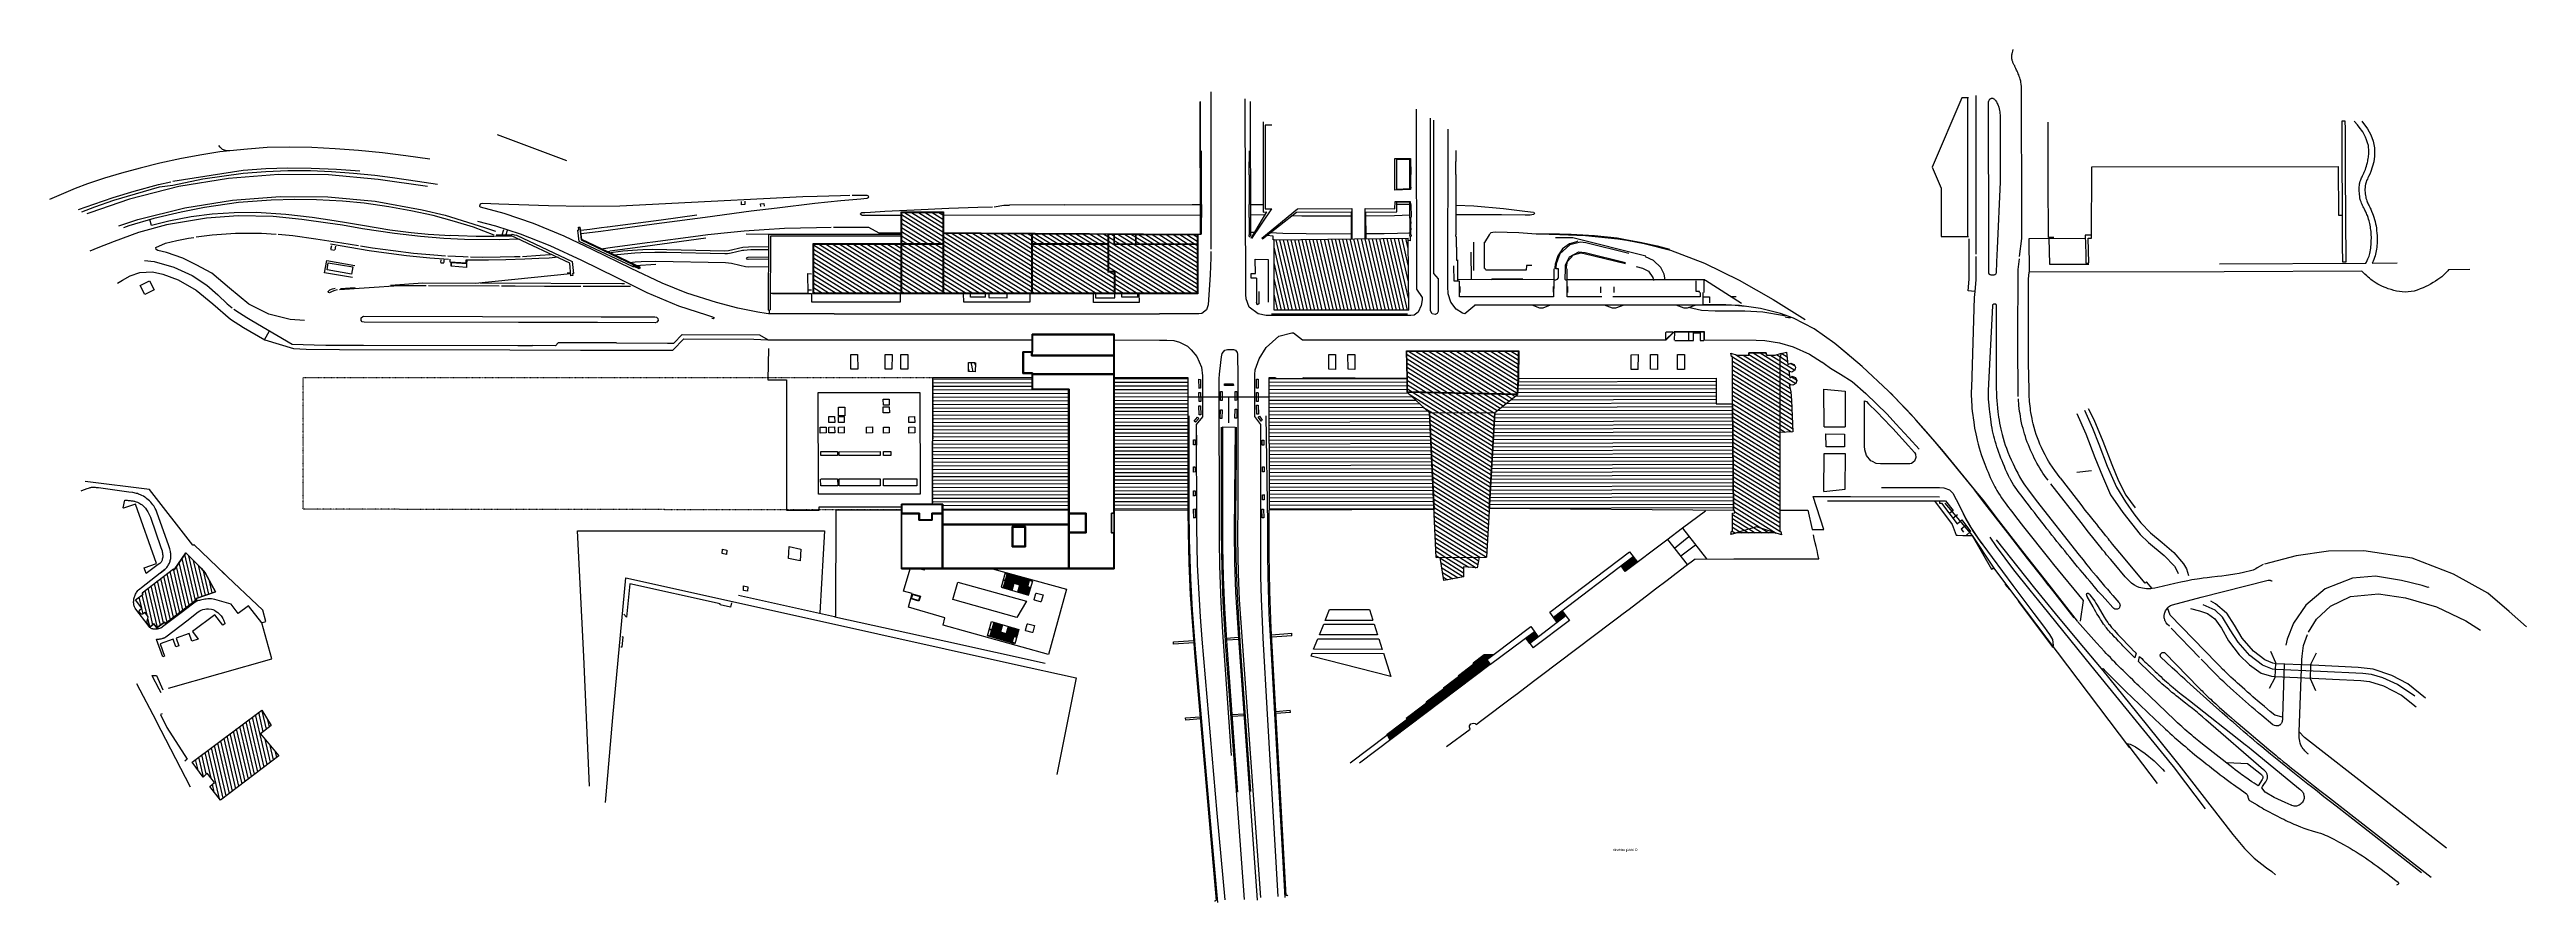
# Model space of a CAD drawing. Header units: millimetres. Extents: x 197581 to 283285, y -61110 to -31602.
import ezdxf

# ---------------------------------------------------------------- set-up
doc = ezdxf.new("R2010")
doc.units = ezdxf.units.MM
doc.linetypes.add('ACAD_ISO03W100', pattern=[30, 12, -18])
for name, color, linetype in [('AR-SOL', 7, 'Continuous'), ('CUDL_BA', 7, 'Continuous'), ('CUDL_BO', 7, 'Continuous'), ('CUDL_BR', 7, 'Continuous'), ('CUDL_BT', 7, 'Continuous'), ('CUDL_CO', 7, 'Continuous'), ('CUDL_FACADES', 7, 'Continuous'), ('CUDL_LA', 7, 'Continuous'), ('CUDL_MU', 7, 'Continuous'), ('CUDL_PO', 7, 'Continuous'), ('CUDL_SM', 7, 'Continuous'), ('CUDL_SP', 7, 'Continuous'), ('DELHAY', 7, 'Continuous'), ('EMPRISESNCF', 7, 'ACAD_ISO03W100'), ('hachuresbatit', 8, 'Continuous'), ('PORTZY', 7, 'Continuous'), ('VASCONI', 7, 'Continuous')]:
    doc.layers.add(name, color=color, linetype=linetype)
doc.layers.add('EMPRISEEBA', color=9, linetype='Continuous', lineweight=35)
doc.styles.add('FIN', font='ARIAL.TTF', dxfattribs={"height": 1})
pattern_1 = [(103.13054182, (-6430472.31, -72703999.2), (-121.7318764, -28.39630728), [])]
pattern_2 = [(180.13054182, (-6430472.31, -72703999.2), (0.28479782, -124.99967556), [])]
pattern_3 = [(148.13054182, (-6430472.31, -72703999.2), (-65.99821385, -106.15665673), [])]

msp = doc.modelspace()

# ---------------------------------------------------------------- hatches: boundary and pattern name
at = {"layer": 'DELHAY'}
h = msp.add_hatch(dxfattribs=at)
h.set_pattern_fill('ANSI31', color=8, scale=1000, angle=103.13054, style=0)
h.set_pattern_definition(pattern_3)
h.paths.add_polyline_path([(234402, -38349), (234402, -37992), (234220, -37991), (234220, -39280), (234442, -39280), (234442, -40030), (237294, -40030), (237294, -38349)])
h.paths.add_polyline_path([(237294, -38330), (237294, -38008), (235172, -37997), (235172, -38329)], flags=17)
h.paths.add_polyline_path([(235152, -38329), (235152, -37996), (234422, -37992), (234422, -38329)], flags=17)
h.paths.add_polyline_path([(231576, -38349), (231576, -40030), (234422, -40030), (234422, -39300), (234200, -39300), (234200, -38349)])
h.paths.add_polyline_path([(231576, -37977), (231576, -38329), (234200, -38329), (234200, -37991)])
h.paths.add_polyline_path([(228509, -37959), (228509, -40029), (231556, -40030), (231556, -37976)])
h.paths.add_polyline_path([(227055, -40029), (228489, -40029), (228489, -38348), (227055, -38348)])
h.paths.add_polyline_path([(228489, -38328), (228489, -37946), (228489, -37236), (227055, -37235), (227055, -38328)])
h.paths.add_polyline_path([(227035, -38348), (224011, -38347), (224011, -40028), (227035, -40029)])
at = {"layer": 'hachuresbatit'}
h = msp.add_hatch(dxfattribs=at)
h.set_pattern_fill('ANSI31', color=256, scale=1000, angle=58.13054, style=0)
h.set_pattern_definition(pattern_1)
h.paths.add_polyline_path([(239957, -38187), (244586, -38131), (244610, -40615), (239950, -40618)])
h = msp.add_hatch(dxfattribs=at)
h.set_pattern_fill('ANSI31', color=256, scale=1000, angle=58.13054, style=0)
h.set_pattern_definition(pattern_1)
edge = h.paths.add_edge_path()
edge.add_line((229615, -42435), (229614, -42749))
edge.add_line((229614, -42749), (229381, -42746))
edge.add_line((229381, -42746), (229615, -42435))
edge.add_line((229381, -42746), (229382, -42432))
edge.add_line((229382, -42432), (229613, -42431))
edge.add_line((229613, -42431), (229381, -42746))
h = msp.add_hatch(dxfattribs=at)
h.set_pattern_fill('ANSI31', color=256, scale=1000, angle=135.13054, style=0)
h.set_pattern_definition(pattern_2)
h.paths.add_polyline_path([(239792, -47539), (239786, -42951), (240006, -42947), (240010, -42977), (240714, -42988), (240713, -42978), (240950, -42976), (240952, -42944), (244552, -42974), (244553, -43457), (245333, -44175), (245488, -47514)])
h = msp.add_hatch(dxfattribs=at)
h.set_pattern_fill('ANSI31', color=256, scale=1000, angle=135.13054, style=0)
h.set_pattern_definition(pattern_2)
h.paths.add_polyline_path([(255853, -47550), (247395, -47481), (247584, -44163), (248379, -43537), (248409, -42981), (255250, -42973), (255248, -43858), (255813, -43858)])
h = msp.add_hatch(dxfattribs=at)
h.set_pattern_fill('ANSI31', color=256, scale=1000, angle=58.13054, style=0)
h.set_pattern_definition(pattern_1)
h.paths.add_polyline_path([(200994, -51224), (200885, -51074), (200799, -51140), (200747, -51131), (200684, -51055), (200690, -50997), (200776, -50933), (200557, -50644), (200820, -50445), (200785, -50396), (201871, -49567), (201894, -49601), (202302, -49016), (202831, -49542), (202963, -49710), (203327, -50358), (202658, -50597), (202680, -50630), (201591, -51456), (201557, -51409), (201292, -51610), (201192, -51476), (201057, -51575), (200945, -51428)])
h = msp.add_hatch(dxfattribs=at)
h.set_pattern_fill('ANSI31', color=256, scale=1000, angle=58.13054, style=0)
h.set_pattern_definition(pattern_1)
h.paths.add_polyline_path([(203500, -57575), (203130, -57102), (203286, -56955), (203031, -56635), (202894, -56778), (202521, -56254), (204921, -54455), (205255, -54987), (204883, -55274), (205511, -56038)])
at = {"layer": 'PORTZY'}
h = msp.add_hatch(dxfattribs=at)
h.set_pattern_fill('ANSI31', color=8, scale=1000, angle=103.13054, style=0)
h.set_pattern_definition(pattern_3)
h.paths.add_polyline_path([(248360, -43516), (248389, -42980), (248395, -42051), (244548, -42042), (244572, -42974), (244573, -43437)])
h = msp.add_hatch(dxfattribs=at)
h.set_pattern_fill('ANSI31', color=8, scale=1000, angle=103.13054, style=0)
h.set_pattern_definition(pattern_3)
h.paths.add_polyline_path([(247584, -44163), (248379, -43537), (244553, -43457), (245333, -44175)])
h = msp.add_hatch(dxfattribs=at)
h.set_pattern_fill('ANSI31', color=8, scale=1000, angle=103.13054, style=0)
h.set_pattern_definition(pattern_3)
h.paths.add_polyline_path([(247584, -44163), (245333, -44175), (245488, -47514), (245487, -47514), (245564, -49174), (247299, -49164)])
h = msp.add_hatch(dxfattribs=at)
h.set_pattern_fill('ANSI31', color=8, scale=1000, angle=103.13054, style=0)
h.set_pattern_definition(pattern_3)
h.paths.add_polyline_path([(245702, -49173), (245828, -49967), (246508, -49849), (246509, -49504), (246981, -49535), (247046, -49166)])
at = {"layer": 'VASCONI'}
h = msp.add_hatch(dxfattribs=at)
h.set_pattern_fill('ANSI31', color=8, scale=1000, angle=103.13054, style=0)
h.set_pattern_definition(pattern_3)
edge = h.paths.add_edge_path()
edge.add_line((257449, -42221), (257449, -48275))
edge.add_line((257449, -48275), (257489, -48275))
edge.add_line((257489, -48275), (257503, -48386))
edge.add_line((257503, -48386), (257290, -48320))
edge.add_line((257290, -48320), (255973, -48320))
edge.add_line((255973, -48320), (255756, -48385))
edge.add_line((255756, -48385), (255773, -48268))
edge.add_line((255773, -48268), (255812, -48269))
edge.add_line((255812, -48269), (255815, -47637))
edge.add_line((255815, -47637), (255895, -47628))
edge.add_line((255895, -47628), (255878, -47547))
edge.add_line((255878, -47547), (255853, -47550))
edge.add_line((255853, -47550), (255813, -43858))
edge.add_line((255813, -43858), (255814, -42218))
edge.add_line((255814, -42218), (255774, -42223))
edge.add_line((255774, -42223), (255759, -42105))
edge.add_line((255759, -42105), (255973, -42173))
edge.add_line((255973, -42173), (256384, -42173))
edge.add_line((256384, -42173), (256384, -42094))
edge.add_line((256384, -42094), (256974, -42095))
edge.add_line((256974, -42095), (256984, -42174))
edge.add_line((256984, -42174), (257289, -42173))
edge.add_line((257289, -42173), (257503, -42108))
h = msp.add_hatch(dxfattribs=at)
h.set_pattern_fill('ANSI31', color=8, scale=1000, angle=103.13054, style=0)
h.set_pattern_definition(pattern_3)
h.paths.add_polyline_path([(257855, -43744), (257828, -43442), (257778, -43195), (257901, -43213), (258008, -43154), (258039, -43055), (257989, -42946), (257882, -42907), (257799, -42954), (257768, -42732), (257867, -42760), (257969, -42699), (257992, -42591), (257944, -42493), (257831, -42457), (257724, -42497), (257685, -42069), (257502, -42123), (257488, -42226), (257449, -42221), (257449, -44850), (257897, -44827)])

# ---------------------------------------------------------------- linework, layer by layer
for p, q in [((236965, -43620), (239787, -43616)), ((238376, -43618), (238375, -44512))]:
    msp.add_line(p, q)
at = {"layer": 'AR-SOL'}
for p, q in [((233275, -42847), (232855, -42847)), ((227075, -49547), (227075, -47667))]:
    msp.add_line(p, q, dxfattribs=at)
at = {"layer": 'CUDL_BA'}
for p, q in [((239527, -38129), (240767, -37108)), ((240767, -37108), (242643, -37099)), ((242643, -37099), (242645, -38154)), ((244681, -38011), (244678, -37840)), ((238136, -47512), (238134, -44662)), ((238635, -45627), (238618, -47732)), ((238133, -48260), (238136, -47512)), ((238618, -47732), (238621, -48559)), ((238151, -49594), (238133, -48260)), ((238621, -48559), (238638, -49617)), ((238189, -50695), (238151, -49594)), ((238638, -49617), (238682, -50674)), ((249619, -51241), (252375, -49146)), ((238286, -52257), (238189, -50695)), ((238682, -50674), (238729, -51465)), ((238417, -54101), (238286, -52257)), ((238729, -51465), (238778, -52253)), ((238778, -52253), (239139, -57273)), ((247438, -52871), (248965, -51741))]:
    msp.add_line(p, q, dxfattribs=at)
for points in [[(239873, -34217, 0), (239639, -34216, 0), (239638, -37110, 0), (239874, -37113, 0)], [(237426, -35105, 0), (237426, -35265, 0)], [(239097, -35267, 0), (239097, -35104, 0)], [(246249, -35255, 0), (246249, -35093, 0)], [(237427, -35322, 0), (237426, -35484, 0)], [(237427, -35933, 0), (237428, -36095, 0)], [(239096, -35482, 0), (239096, -35323, 0)], [(239099, -36092, 0), (239097, -35934, 0)], [(244679, -36360, 0), (244677, -36447, 0), (244130, -36469, 0), (244126, -35371, 0), (244672, -35370, 0), (244681, -35926, 0)], [(244679, -36084, 0), (244681, -35926, 0)], [(246249, -35473, 0), (246250, -35312, 0)], [(246253, -36084, 0), (246250, -35922, 0)], [(237429, -36152, 0), (237429, -36314, 0)], [(237429, -36370, 0), (237429, -36530, 0)], [(237429, -36588, 0), (237431, -36748, 0)], [(237429, -36804, 0), (237431, -36964, 0)], [(239101, -36745, 0), (239097, -36583, 0)], [(239100, -36311, 0), (239098, -36150, 0)], [(239099, -36527, 0), (239098, -36368, 0)], [(239099, -36967, 0), (239100, -36801, 0)], [(244680, -36304, 0), (244680, -36141, 0)], [(246252, -36519, 0), (246250, -36358, 0)], [(246251, -36300, 0), (246253, -36142, 0)], [(246254, -36952, 0), (246252, -36794, 0)], [(246254, -36736, 0), (246253, -36577, 0)], [(237430, -37633, 0), (237431, -37795, 0)], [(237431, -37412, 0), (237431, -37576, 0)], [(239103, -37578, 0), (239100, -37413, 0)], [(239100, -37795, 0), (239101, -37632, 0)], [(239862, -37107, 0), (239169, -38137, 0)], [(243099, -38149, 0), (243104, -37104, 0), (244132, -37109, 0), (244136, -36864, 0), (244665, -36860, 0), (244675, -36965, 0)], [(244681, -37783, 0), (244683, -37619, 0)], [(244685, -37563, 0), (244685, -37404, 0)], [(246255, -37784, 0), (246251, -37623, 0)], [(246252, -37566, 0), (246253, -37402, 0)], [(215926, -37767, 0), (215971, -38189, 0), (217788, -39046, 0)], [(216919, -38632, 0), (217422, -38567, 0), (217924, -38530, 0), (218114, -38522, 0)], [(218114, -38522, 0), (218435, -38510, 0), (220947, -38561, 0)], [(220947, -38561, 0), (221072, -38550, 0), (221566, -38443, 0), (221765, -38427, 0), (222461, -38415, 0)], [(237429, -37851, 0), (237432, -37986, 0)], [(239102, -38014, 0), (239103, -37850, 0)], [(246251, -38010, 0), (246252, -37840, 0)], [(211486, -39085, 0), (211493, -38968, 0), (212024, -38999, 0), (212026, -38897, 0)], [(217788, -39046, 0), (217985, -39138, 0)], [(246379, -39798, 0), (246382, -40003, 0)], [(246390, -40147, 0), (246588, -40150, 0)], [(246740, -40148, 0), (246937, -40150, 0)], [(247075, -40148, 0), (247280, -40145, 0)], [(247603, -40147, 0), (247805, -40151, 0)], [(247963, -40147, 0), (248161, -40148, 0)], [(248316, -40149, 0), (248515, -40148, 0)], [(248666, -40148, 0), (248868, -40149, 0)], [(249015, -40147, 0), (249217, -40149, 0)], [(249374, -40148, 0), (249576, -40148, 0)], [(249614, -39999, 0), (249616, -39796, 0)], [(250095, -40145, 0), (250300, -40147, 0)], [(250102, -39803, 0), (250101, -40003, 0)], [(250413, -40151, 0), (250615, -40148, 0)], [(250738, -40147, 0), (250941, -40148, 0)], [(251058, -40146, 0), (251258, -40147, 0)], [(251261, -40014, 0), (251260, -39811, 0)], [(251696, -40146, 0), (251897, -40144, 0)], [(251707, -39806, 0), (251704, -40005, 0)], [(252050, -40147, 0), (252254, -40143, 0)], [(252404, -40146, 0), (252604, -40144, 0)], [(252761, -40144, 0), (252960, -40143, 0)], [(253114, -40147, 0), (253316, -40145, 0)], [(253473, -40143, 0), (253675, -40141, 0)], [(253804, -40146, 0), (254005, -40145, 0)], [(254135, -40144, 0), (254338, -40146, 0)], [(254473, -40145, 0), (254674, -40143, 0)], [(238002, -61110, 0), (237786, -58682, 0), (237669, -57364, 0), (237533, -55783, 0), (237393, -54193, 0), (237236, -52344, 0), (237132, -50998, 0), (237068, -49905, 0), (237026, -48553, 0), (237018, -47495, 0), (237013, -44280, 0)], [(240331, -60937, 0), (240089, -56653, 0), (239825, -51882, 0), (239785, -51115, 0), (239746, -49822, 0), (239736, -49050, 0), (239738, -48015, 0), (239675, -44278, 0)], [(253804, -48847, 0), (254304, -48452, 0)], [(254530, -48747, 0), (254023, -49128, 0)]]:
    msp.add_polyline3d(points, dxfattribs=at)
at = {"layer": 'CUDL_BO'}
for p, q in [((221621, -37875), (222309, -37824)), ((222309, -37824), (223012, -37783)), ((223012, -37783), (224115, -37753)), ((224115, -37753), (224626, -37747)), ((239146, -37924), (239267, -37924)), ((239819, -37937), (240252, -37959)), ((224726, -40751), (222456, -40746)), ((236660, -40748), (235985, -40748))]:
    msp.add_line(p, q, dxfattribs=at)
for points in [[(265823, -37543, 0), (265814, -32875, 0), (265806, -32799, 0), (265795, -32727, 0), (265787, -32694, 0), (265779, -32661, 0), (265767, -32621, 0), (265755, -32582, 0), (265737, -32530, 0), (265717, -32480, 0), (265699, -32439, 0), (265681, -32396, 0), (265662, -32352, 0), (265643, -32310, 0), (265619, -32257, 0), (265596, -32210, 0), (265587, -32190, 0), (265578, -32170, 0), (265564, -32144, 0), (265552, -32120, 0), (265540, -32095, 0), (265528, -32072, 0), (265518, -32049, 0), (265508, -32025, 0), (265500, -32002, 0), (265493, -31977, 0), (265488, -31953, 0), (265483, -31928, 0), (265480, -31901, 0), (265478, -31874, 0), (265478, -31848, 0), (265480, -31821, 0), (265483, -31789, 0), (265489, -31755, 0), (265494, -31729, 0), (265499, -31704, 0), (265510, -31655, 0), (265521, -31602, 0)], [(237760, -33067, 0), (237766, -38303, 0)], [(239828, -40799, 0), (239678, -40800, 0), (239400, -40742, 0), (239093, -40516, 0), (238985, -40225, 0), (238974, -40079, 0), (238955, -33304, 0)], [(264227, -33197, 0), (264232, -38683, 0)], [(264681, -38376, 0), (264672, -33452, 0), (264676, -33414, 0), (264685, -33380, 0), (264690, -33365, 0), (264697, -33350, 0), (264709, -33331, 0), (264723, -33314, 0), (264734, -33305, 0), (264747, -33299, 0), (264761, -33293, 0), (264775, -33289, 0), (264792, -33287, 0), (264809, -33287, 0), (264824, -33289, 0), (264838, -33293, 0), (264858, -33304, 0), (264878, -33322, 0), (264891, -33335, 0), (264904, -33350, 0), (264924, -33378, 0), (264945, -33410, 0), (264961, -33439, 0), (264976, -33470, 0), (264990, -33502, 0), (265004, -33536, 0), (265015, -33566, 0), (265024, -33598, 0), (265038, -33652, 0), (265050, -33710, 0), (265058, -33755, 0), (265064, -33802, 0), (265070, -33867, 0), (265074, -33935, 0), (265077, -35877, 0), (265078, -35978, 0), (265075, -36079, 0), (265074, -36128, 0), (265071, -36177, 0), (264969, -38486, 0)], [(244866, -33666, 0), (244880, -39887, 0), (245078, -40184, 0), (245076, -40256, 0), (245046, -40458, 0), (244937, -40687, 0), (244798, -40788, 0), (244680, -40800, 0)], [(245472, -39351, 0), (245625, -39540, 0), (245625, -40659, 0), (245594, -40731, 0), (245528, -40773, 0), (245418, -40751, 0), (245369, -40647, 0), (245363, -33975, 0)], [(245473, -34044, 0), (245471, -39352, 0)], [(209907, -35279, 0), (209101, -35180, 0), (208269, -35094, 0), (207460, -35033, 0), (206660, -34987, 0), (205874, -34975, 0), (205116, -34995, 0), (204431, -35044, 0), (203825, -35102, 0), (203701, -35107, 0), (203569, -35058, 0), (203487, -34983, 0), (203441, -34925, 0)], [(213073, -34542, 0), (215464, -35436, 0)], [(246892, -40452, 0), (246549, -40751, 0), (246470, -40718, 0), (246252, -40582, 0), (246063, -40344, 0), (245973, -40049, 0), (245965, -39794, 0), (245971, -34353, 0)], [(210654, -36335, 0), (208949, -36093, 0), (207232, -35941, 0), (205506, -35928, 0), (203775, -36062, 0), (202054, -36342, 0), (200353, -36777, 0), (198973, -37246, 0), (198874, -37285, 0)], [(201845, -36157, 0), (204285, -35777, 0), (205061, -35717, 0), (205826, -35691, 0), (206639, -35700, 0), (207505, -35738, 0), (208323, -35801, 0)], [(210739, -35393, 0), (209907, -35279, 0)], [(198588, -37135, 0), (199112, -36947, 0), (199784, -36724, 0), (200508, -36503, 0), (201350, -36271, 0), (201773, -36177, 0)], [(199979, -37706, 0), (200632, -37486, 0), (202261, -37077, 0), (203910, -36812, 0), (205563, -36686, 0), (207214, -36701, 0), (208848, -36852, 0), (210469, -37142, 0), (211268, -37337, 0), (212635, -37756, 0), (213014, -37890, 0)], [(225355, -36645, 0), (225861, -36637, 0), (225898, -36656, 0), (225914, -36694, 0), (225906, -36734, 0), (225855, -36758, 0), (225654, -36773, 0), (224958, -36835, 0), (224062, -36931, 0), (222760, -37087, 0), (221863, -37197, 0), (220270, -37408, 0)], [(223646, -36689, 0), (224146, -36672, 0), (224948, -36651, 0), (225272, -36645, 0)], [(208411, -37799, 0), (207713, -37682, 0), (207215, -37608, 0), (206315, -37481, 0), (205320, -37382, 0), (204112, -37357, 0), (203015, -37433, 0), (201630, -37670, 0), (200660, -37935, 0), (199812, -38240, 0), (199254, -38457, 0), (198974, -38573, 0)], [(218673, -37623, 0), (217656, -37760, 0), (216653, -37892, 0), (215972, -37975, 0)], [(220270, -37408, 0), (218762, -37611, 0), (218673, -37623, 0)], [(227035, -37343, 0), (226759, -37343, 0), (225698, -37339, 0), (225661, -37324, 0), (225646, -37292, 0), (225654, -37258, 0), (225691, -37244, 0), (225787, -37237, 0), (225989, -37226, 0), (226488, -37197, 0), (227493, -37144, 0), (228698, -37090, 0), (229704, -37056, 0), (230204, -37046, 0)], [(237391, -37327, 0), (228509, -37340, 0)], [(230267, -37045, 0), (230595, -36988, 0), (230797, -36991, 0)], [(232714, -36976, 0), (230797, -36991, 0)], [(239623, -37333, 0), (239144, -37325, 0)], [(242619, -37367, 0), (240908, -37363, 0), (240553, -37360, 0)], [(244646, -37337, 0), (244118, -37355, 0), (243125, -37368, 0)], [(248941, -37231, 0), (248962, -37277, 0), (248925, -37314, 0), (248816, -37333, 0), (248640, -37330, 0), (247820, -37317, 0), (246415, -37315, 0), (246248, -37315, 0)], [(265747, -38765, 0), (265824, -38140, 0), (265823, -37543, 0)], [(202649, -39045, 0), (202197, -38822, 0), (201624, -38627, 0), (201333, -38560, 0), (201266, -38517, 0), (201254, -38447, 0), (201591, -38299, 0), (201985, -38204, 0), (202384, -38126, 0), (202576, -38103, 0)], [(202657, -38083, 0), (203207, -38012, 0), (204012, -37957, 0), (204918, -37956, 0), (205417, -37985, 0)], [(205497, -37991, 0), (205995, -38037, 0), (206793, -38146, 0), (207692, -38286, 0), (208266, -38379, 0)], [(208345, -38392, 0), (208761, -38458, 0), (209465, -38558, 0), (210170, -38645, 0), (210878, -38709, 0), (211284, -38740, 0)], [(213843, -38162, 0), (213142, -38182, 0), (211935, -38173, 0), (211223, -38135, 0), (210417, -38069, 0), (209515, -37963, 0), (208411, -37799, 0)], [(216666, -38492, 0), (217061, -38444, 0), (218263, -38283, 0)], [(218263, -38283, 0), (218454, -38257, 0)], [(218454, -38257, 0), (219855, -38071, 0), (220359, -38005, 0), (221159, -37917, 0), (221621, -37875, 0)], [(222462, -38534, 0), (221846, -38530, 0), (221717, -38538, 0), (221609, -38552, 0), (221556, -38557, 0), (221170, -38649, 0), (221111, -38660, 0), (221040, -38668, 0), (220942, -38671, 0)], [(224709, -37746, 0), (225113, -37744, 0), (225718, -37743, 0), (225922, -37746, 0), (226272, -37945, 0), (227035, -37943, 0)], [(228509, -37941, 0), (229770, -37939, 0)], [(237766, -38303, 0), (237767, -38508, 0)], [(240252, -37959, 0), (241067, -37961, 0), (242615, -37972, 0)], [(243130, -37970, 0), (243764, -37962, 0), (244222, -37957, 0), (244625, -37938, 0), (244652, -37937, 0)], [(247238, -38272, 0), (247402, -38011, 0), (247425, -37970, 0), (247467, -37931, 0), (247520, -37918, 0), (247619, -37914, 0), (248018, -37920, 0), (248421, -37931, 0), (248723, -37954, 0), (249020, -37975, 0), (249425, -37977, 0), (249823, -37979, 0), (250230, -37985, 0), (251034, -38033, 0), (251828, -38117, 0), (252106, -38168, 0)], [(252106, -38168, 0), (252620, -38261, 0), (253205, -38394, 0), (253629, -38506, 0)], [(264693, -39361, 0), (264687, -39346, 0), (264685, -39329, 0), (264681, -38375, 0)], [(264972, -38484, 0), (264950, -38947, 0)], [(200870, -38904, 0), (201200, -38939, 0), (201879, -39128, 0), (202513, -39424, 0), (203025, -39752, 0), (203400, -40087, 0), (203729, -40397, 0), (203895, -40533, 0)], [(211363, -38744, 0), (211628, -38756, 0), (211897, -38766, 0), (212067, -38774, 0)], [(212150, -38774, 0), (212564, -38782, 0), (213169, -38776, 0), (213672, -38764, 0), (213862, -38759, 0)], [(213950, -38759, 0), (214559, -38721, 0), (214919, -38687, 0)], [(218041, -38639, 0), (217828, -38646, 0), (217223, -38707, 0), (217140, -38717, 0)], [(217661, -38964, 0), (217849, -38948, 0)], [(217849, -38948, 0), (218052, -38930, 0), (218559, -38922, 0), (220972, -38973, 0)], [(220944, -38670, 0), (218929, -38629, 0), (218527, -38621, 0), (218041, -38639, 0)], [(220973, -38972, 0), (221074, -38977, 0), (221180, -38994, 0), (221470, -39063, 0), (221667, -39104, 0), (221772, -39115, 0), (222459, -39108, 0)], [(222459, -38856, 0), (221754, -38861, 0), (221716, -38852, 0), (221701, -38821, 0), (221722, -38793, 0), (221756, -38784, 0), (222460, -38776, 0)], [(237766, -38589, 0), (237761, -38792, 0), (237752, -39095, 0), (237739, -39395, 0), (237672, -40433, 0)], [(264232, -38763, 0), (264235, -39569, 0), (264195, -39971, 0)], [(264950, -38947, 0), (264932, -39339, 0), (264927, -39357, 0), (264918, -39373, 0), (264910, -39381, 0), (264900, -39389, 0), (264887, -39395, 0), (264875, -39400, 0), (264861, -39404, 0), (264847, -39406, 0), (264758, -39404, 0), (264743, -39400, 0), (264728, -39395, 0), (264718, -39388, 0), (264708, -39380, 0), (264699, -39371, 0), (264693, -39361, 0)], [(265703, -43610, 0), (265690, -41704, 0), (265694, -39207, 0), (265739, -38845, 0)], [(207534, -39918, 0), (207454, -39935, 0), (207360, -39970, 0), (207270, -40017, 0), (207235, -40007, 0), (207217, -39967, 0), (207275, -39920, 0), (207372, -39876, 0), (207469, -39853, 0)], [(210613, -39780, 0), (209667, -39772, 0), (207614, -39910, 0)], [(213143, -39789, 0), (210694, -39778, 0)], [(215967, -39798, 0), (215503, -39798, 0), (214702, -39796, 0), (213695, -39792, 0), (213224, -39790, 0)], [(217318, -39802, 0), (216045, -39799, 0)], [(217686, -39802, 0), (217318, -39802, 0)], [(264180, -40186, 0), (264078, -43294, 0), (264076, -43447, 0), (264076, -43597, 0), (264079, -43694, 0), (264083, -43791, 0), (264089, -43896, 0), (264097, -43999, 0), (264109, -44125, 0), (264124, -44247, 0), (264140, -44348, 0)], [(264195, -39970, 0), (264180, -40186, 0)], [(203958, -40582, 0), (204148, -40714, 0), (204404, -40873, 0), (204586, -40980, 0), (205979, -41795, 0), (206735, -41822, 0)], [(213809, -41041, 0), (208471, -41028, 0), (208399, -41018, 0), (208362, -40975, 0), (208359, -40879, 0), (208417, -40834, 0), (208456, -40830, 0), (216667, -40849, 0)], [(216544, -41048, 0), (213809, -41041, 0)], [(216667, -40849, 0), (218522, -40851, 0), (218586, -40865, 0), (218630, -40910, 0), (218636, -40980, 0), (218589, -41037, 0), (218540, -41053, 0), (216544, -41048, 0)], [(222479, -40615, 0), (222479, -40745, 0)], [(237672, -40433, 0), (237611, -40611, 0), (237450, -40734, 0), (237348, -40748, 0), (236660, -40748, 0)], [(244680, -40800, 0), (239832, -40803, 0)], [(253865, -40447, 0), (246891, -40451, 0)], [(249507, -40450, 0), (249250, -40550, 0), (249148, -40550, 0), (248879, -40450, 0)], [(252048, -40449, 0), (251760, -40550, 0), (251657, -40550, 0), (251379, -40450, 0)], [(255774, -40447, 0), (255767, -40447, 0), (253865, -40448, 0)], [(254544, -40446, 0), (254250, -40547, 0), (254144, -40547, 0), (253869, -40448, 0)], [(256254, -40487, 0), (256020, -40463, 0), (255774, -40447, 0)], [(265407, -46436, 0), (265400, -46424, 0), (265361, -46347, 0), (265312, -46243, 0), (265264, -46133, 0), (265220, -46027, 0), (265178, -45922, 0), (265139, -45829, 0), (265103, -45735, 0), (265065, -45635, 0), (265029, -45538, 0), (264995, -45442, 0), (264963, -45348, 0), (264932, -45249, 0), (264903, -45150, 0), (264878, -45061, 0), (264856, -44974, 0), (264834, -44885, 0), (264815, -44797, 0), (264797, -44696, 0), (264779, -44595, 0), (264764, -44492, 0), (264749, -44392, 0), (264736, -44306, 0), (264724, -44221, 0), (264714, -44134, 0), (264702, -44040, 0), (264691, -43921, 0), (264680, -43794, 0), (264675, -43713, 0), (264673, -43626, 0), (264673, -43413, 0), (264683, -43168, 0), (264823, -40473, 0), (264822, -40456, 0), (264825, -40440, 0), (264826, -40434, 0), (264828, -40429, 0), (264831, -40422, 0), (264835, -40416, 0), (264844, -40407, 0), (264857, -40400, 0), (264868, -40398, 0), (264879, -40396, 0), (264893, -40399, 0), (264908, -40404, 0), (264920, -40411, 0), (264928, -40420, 0), (264935, -40435, 0), (264938, -40454, 0), (264942, -43332, 0), (264943, -43486, 0), (264948, -43634, 0), (264956, -43753, 0), (264966, -43869, 0), (264982, -44004, 0), (264997, -44134, 0), (265009, -44231, 0), (265021, -44325, 0), (265037, -44427, 0), (265054, -44530, 0), (265073, -44631, 0), (265095, -44733, 0), (265116, -44824, 0), (265141, -44919, 0), (265175, -45043, 0), (265216, -45173, 0), (265253, -45284, 0), (265293, -45398, 0), (265344, -45531, 0), (265400, -45666, 0), (265460, -45801, 0), (265520, -45931, 0), (265570, -46040, 0), (265622, -46147, 0), (265681, -46261, 0), (265746, -46379, 0), (265818, -46499, 0), (265897, -46623, 0), (265955, -46709, 0), (266017, -46799, 0), (266042, -46831, 0)], [(206735, -41822, 0), (207143, -41827, 0)], [(207143, -41827, 0), (207945, -41829, 0), (208444, -41825, 0), (213788, -41838, 0)], [(213788, -41838, 0), (214288, -41845, 0)], [(215178, -41748, 0), (215082, -41847, 0), (214288, -41845, 0)], [(216108, -41748, 0), (215178, -41748, 0)], [(217200, -41747, 0), (216108, -41748, 0)], [(217200, -41747, 0), (218962, -41757, 0)], [(218962, -41757, 0), (219181, -41758, 0), (219466, -41461, 0), (222152, -41477, 0), (222451, -41644, 0)], [(222450, -41643, 0), (229674, -41645, 0)], [(229674, -41645, 0), (231576, -41647, 0)], [(234422, -41650, 0), (235982, -41652, 0), (236081, -41652, 0), (236235, -41652, 0), (236487, -41673, 0), (236682, -41726, 0), (236952, -41868, 0), (237084, -41989, 0), (237282, -42220, 0), (237437, -42591, 0), (237470, -42892, 0), (237472, -42936, 0)], [(238055, -42939, 0), (238063, -42888, 0), (238068, -42829, 0), (238077, -42730, 0), (238135, -42233, 0), (238155, -42120, 0), (238253, -42002, 0), (238337, -41977, 0), (238545, -41982, 0), (238621, -42005, 0), (238675, -42078, 0), (238685, -42141, 0), (238695, -42909, 0)], [(239283, -42982, 0), (239285, -42844, 0), (239298, -42688, 0), (239439, -42306, 0), (239681, -41908, 0), (240120, -41513, 0), (240568, -41397, 0), (240625, -41400, 0), (240929, -41648, 0), (244903, -41646, 0)], [(244903, -41646, 0), (253513, -41646, 0)], [(253513, -41643, 0), (253811, -41358, 0), (254837, -41361, 0)], [(254837, -41361, 0), (254838, -41644, 0), (256629, -41655, 0), (256934, -41667, 0), (257437, -41747, 0), (257917, -41891, 0), (258472, -42143, 0), (258898, -42403, 0)], [(266732, -46501, 0), (266672, -46420, 0), (266614, -46339, 0), (266556, -46256, 0), (266501, -46172, 0), (266447, -46087, 0), (266396, -46001, 0), (266346, -45914, 0), (266300, -45825, 0), (266256, -45735, 0), (266212, -45645, 0), (266169, -45554, 0), (266128, -45463, 0), (266089, -45371, 0), (266050, -45278, 0), (266014, -45184, 0), (265980, -45090, 0), (265948, -44995, 0), (265917, -44901, 0), (265889, -44808, 0), (265865, -44715, 0), (265840, -44618, 0), (265817, -44515, 0), (265795, -44404, 0), (265774, -44285, 0), (265761, -44205, 0), (265749, -44120, 0), (265726, -43917, 0), (265706, -43690, 0)], [(260654, -45857, 0), (260600, -45829, 0), (260454, -45641, 0), (260393, -45448, 0), (260376, -45319, 0), (260376, -43757, 0), (260418, -43765, 0), (260446, -43784, 0), (260520, -43855, 0), (260808, -44136, 0), (261297, -44639, 0), (261365, -44714, 0)], [(264140, -44348, 0), (264161, -44495, 0), (264191, -44700, 0), (264227, -44893, 0), (264251, -45005, 0), (264276, -45114, 0), (264311, -45249, 0), (264347, -45377, 0), (264385, -45498, 0), (264423, -45613, 0), (264467, -45734, 0), (264510, -45853, 0), (264523, -45887, 0)], [(261365, -44714, 0), (261908, -45313, 0), (262111, -45540, 0)], [(262114, -45541, 0), (262147, -45603, 0), (262157, -45712, 0), (262109, -45844, 0), (262008, -45928, 0), (261944, -45940, 0), (260938, -45939, 0), (260781, -45920, 0), (260654, -45857, 0)], [(264523, -45887, 0), (264544, -45945, 0), (264577, -46035, 0), (264616, -46134, 0), (264655, -46228, 0), (264694, -46318, 0), (264733, -46405, 0), (264778, -46500, 0), (264823, -46593, 0), (264858, -46660, 0), (264892, -46726, 0), (264927, -46792, 0), (264964, -46858, 0), (265017, -46946, 0), (265073, -47034, 0), (265125, -47113, 0), (265181, -47195, 0), (265242, -47281, 0), (265308, -47370, 0), (265363, -47443, 0), (265419, -47518, 0), (265509, -47635, 0), (265605, -47758, 0), (265883, -48115, 0)], [(201415, -49711, 0), (201570, -49587, 0), (201609, -49552, 0), (201643, -49517, 0), (201661, -49491, 0), (201678, -49465, 0), (201696, -49434, 0), (201711, -49401, 0), (201726, -49369, 0), (201739, -49338, 0), (201750, -49306, 0), (201760, -49274, 0), (201768, -49241, 0), (201773, -49207, 0), (201776, -49176, 0), (201778, -49141, 0), (201777, -49091, 0), (201774, -49036, 0), (201770, -49004, 0), (201765, -48969, 0), (201743, -48879, 0), (201711, -48775, 0), (201293, -47603, 0), (201267, -47539, 0), (201237, -47478, 0), (201213, -47434, 0), (201186, -47393, 0), (201154, -47350, 0), (201122, -47308, 0), (201082, -47262, 0), (201039, -47219, 0), (200995, -47179, 0), (200951, -47141, 0), (200912, -47112, 0), (200873, -47085, 0), (200829, -47058, 0), (200778, -47031, 0), (200723, -47005, 0), (200663, -46981, 0), (200628, -46967, 0), (200588, -46956, 0), (200466, -46930, 0), (200319, -46914, 0), (199355, -46781, 0), (199275, -46770, 0), (199204, -46762, 0), (199172, -46759, 0), (199144, -46758, 0), (199095, -46756, 0), (199053, -46757, 0), (199027, -46758, 0), (199002, -46762, 0), (198980, -46767, 0), (198955, -46772, 0), (198913, -46784, 0), (198867, -46799, 0), (198840, -46809, 0), (198811, -46821, 0), (198745, -46845, 0), (198669, -46875, 0)], [(261374, -46750, 0), (262970, -46750, 0), (263126, -46765, 0), (263323, -46835, 0), (263435, -46947, 0), (263664, -47393, 0), (263883, -47841, 0), (264145, -48272, 0), (264445, -48702, 0)], [(268977, -50904, 0), (268710, -50611, 0), (268587, -50477, 0), (268471, -50347, 0), (268400, -50264, 0), (268332, -50183, 0), (268253, -50087, 0), (268175, -49993, 0), (268088, -49890, 0), (268003, -49789, 0), (267924, -49697, 0), (267844, -49603, 0), (267755, -49495, 0), (267662, -49384, 0), (267574, -49276, 0), (267485, -49167, 0), (267396, -49058, 0), (267308, -48949, 0), (267218, -48839, 0), (267130, -48729, 0), (267041, -48620, 0), (266954, -48510, 0), (266866, -48400, 0), (266779, -48289, 0), (266692, -48179, 0), (266606, -48069, 0), (266519, -47957, 0), (266433, -47847, 0), (266346, -47734, 0), (266258, -47622, 0), (266172, -47510, 0), (266087, -47400, 0), (266005, -47294, 0), (265924, -47189, 0), (265831, -47068, 0), (265746, -46955, 0), (265695, -46887, 0), (265648, -46822, 0), (265591, -46742, 0), (265537, -46660, 0), (265487, -46580, 0), (265440, -46497, 0), (265407, -46436, 0)], [(266042, -46831, 0), (266159, -46990, 0), (266320, -47198, 0), (267812, -49095, 0), (267941, -49258, 0), (268065, -49413, 0), (268141, -49507, 0), (268216, -49597, 0), (268304, -49702, 0), (268391, -49807, 0), (268494, -49930, 0), (268597, -50053, 0), (268690, -50164, 0), (268784, -50274, 0), (268878, -50382, 0), (268971, -50489, 0), (269110, -50650, 0), (269184, -50738, 0), (269187, -50742, 0), (269190, -50747, 0), (269202, -50765, 0), (269211, -50781, 0), (269220, -50802, 0), (269223, -50820, 0), (269223, -50836, 0), (269221, -50851, 0), (269216, -50870, 0), (269209, -50891, 0), (269201, -50909, 0), (269190, -50925, 0), (269176, -50938, 0), (269159, -50950, 0), (269139, -50958, 0), (269118, -50963, 0), (269097, -50965, 0), (269074, -50966, 0), (269060, -50962, 0), (269045, -50958, 0), (269011, -50939, 0), (268975, -50907, 0)], [(267874, -47970, 0), (266830, -46628, 0)], [(200555, -47332, 0), (200137, -47472, 0), (200125, -47453, 0), (200183, -47190, 0), (200233, -47192, 0), (200269, -47196, 0), (200304, -47200, 0), (200336, -47204, 0), (200367, -47207, 0), (200403, -47210, 0), (200438, -47214, 0), (200465, -47218, 0), (200492, -47223, 0), (200516, -47227, 0), (200540, -47234, 0), (200584, -47248, 0), (200630, -47266, 0), (200665, -47283, 0), (200700, -47303, 0), (200742, -47329, 0), (200785, -47359, 0), (200824, -47392, 0), (200863, -47430, 0), (200901, -47473, 0), (200938, -47522, 0), (200963, -47558, 0), (200986, -47597, 0), (201030, -47685, 0), (201070, -47785, 0), (201435, -48831, 0)], [(201433, -48832, 0), (201454, -48893, 0), (201473, -48950, 0), (201481, -48984, 0), (201488, -49016, 0), (201495, -49058, 0), (201499, -49097, 0), (201500, -49131, 0), (201498, -49163, 0), (201492, -49199, 0), (201483, -49237, 0), (201473, -49266, 0), (201461, -49295, 0), (201451, -49314, 0), (201439, -49333, 0), (201395, -49379, 0), (201336, -49422, 0), (200924, -49730, 0), (200857, -49537, 0), (201277, -49386, 0), (200554, -47331, 0)], [(263798, -47664, 0), (263888, -47844, 0), (264036, -48107, 0), (264315, -48521, 0), (264795, -49174, 0), (265512, -50145, 0), (266241, -51115, 0), (266605, -51600, 0)], [(271222, -50052, 0), (271115, -50076, 0), (270529, -50216, 0), (270428, -50238, 0), (270334, -50252, 0), (270288, -50257, 0), (270244, -50259, 0), (270188, -50259, 0), (270133, -50257, 0), (270065, -50251, 0), (269998, -50240, 0), (269943, -50227, 0), (269883, -50208, 0), (269806, -50175, 0), (269723, -50132, 0), (269670, -50100, 0), (269616, -50061, 0), (269511, -49965, 0), (269405, -49846, 0), (269017, -49387, 0), (268893, -49238, 0), (268759, -49078, 0), (268691, -48993, 0), (268620, -48905, 0), (268564, -48837, 0), (268508, -48767, 0), (268327, -48542, 0), (268131, -48297, 0), (267874, -47970, 0)], [(268217, -52898, 0), (266560, -50859, 0), (266110, -50309, 0), (265551, -49603, 0), (265247, -49199, 0), (264953, -48793, 0), (264731, -48472, 0)], [(265883, -48115, 0), (266790, -49259, 0), (266918, -49418, 0), (267943, -50659, 0), (267840, -51378, 0)], [(200994, -51520, 0), (200565, -50959, 0), (200545, -50931, 0), (200528, -50900, 0), (200517, -50877, 0), (200509, -50853, 0), (200502, -50826, 0), (200496, -50799, 0), (200492, -50767, 0), (200491, -50736, 0), (200491, -50708, 0), (200492, -50679, 0), (200495, -50643, 0), (200502, -50608, 0), (200509, -50573, 0), (200519, -50540, 0), (200530, -50510, 0), (200543, -50479, 0), (200558, -50447, 0), (200576, -50415, 0), (200595, -50382, 0), (200618, -50347, 0), (200635, -50323, 0), (200656, -50299, 0), (200703, -50254, 0), (200759, -50209, 0), (201572, -49584, 0)], [(274176, -49415, 0), (273969, -49538, 0), (273924, -49564, 0), (273880, -49587, 0), (273833, -49610, 0), (273786, -49630, 0), (273491, -49694, 0), (273344, -49724, 0), (273196, -49752, 0), (273121, -49764, 0), (273047, -49777, 0), (272972, -49788, 0), (272898, -49798, 0), (272749, -49819, 0), (272598, -49836, 0), (272397, -49857, 0), (272240, -49876, 0), (272100, -49894, 0), (272036, -49903, 0), (271976, -49911, 0), (271889, -49924, 0), (271800, -49939, 0), (271710, -49954, 0), (271618, -49970, 0), (271565, -49980, 0), (271506, -49991, 0), (271328, -50028, 0), (271222, -50052, 0)], [(269647, -52353, 0), (269778, -52484, 0), (269732, -52646, 0), (269522, -52439, 0), (269468, -52385, 0), (269414, -52328, 0), (269368, -52280, 0), (269320, -52230, 0), (269280, -52186, 0), (269237, -52141, 0), (269169, -52069, 0), (269098, -51994, 0), (269024, -51916, 0), (268957, -51845, 0), (268926, -51812, 0), (268897, -51780, 0), (268855, -51734, 0), (268817, -51690, 0), (268782, -51649, 0), (268749, -51608, 0), (268721, -51571, 0), (268691, -51532, 0), (268654, -51478, 0), (268615, -51421, 0), (268584, -51372, 0), (268550, -51319, 0), (268507, -51251, 0), (268462, -51180, 0), (268425, -51120, 0), (268388, -51058, 0), (268338, -50972, 0), (268287, -50879, 0), (268088, -50523, 0), (268082, -50511, 0), (268076, -50498, 0), (268072, -50486, 0), (268069, -50474, 0), (268066, -50461, 0), (268067, -50449, 0), (268070, -50435, 0), (268074, -50423, 0), (268094, -50409, 0), (268109, -50410, 0), (268122, -50414, 0), (268134, -50420, 0), (268143, -50427, 0), (268154, -50436, 0), (268163, -50444, 0), (268173, -50453, 0), (268181, -50462, 0), (268301, -50627, 0), (268346, -50690, 0), (268389, -50753, 0), (268429, -50819, 0), (268467, -50887, 0), (268673, -51237, 0), (268730, -51328, 0), (268785, -51409, 0), (268807, -51437, 0), (268828, -51466, 0), (268853, -51499, 0), (268880, -51532, 0), (268932, -51597, 0), (268988, -51659, 0), (269031, -51706, 0), (269081, -51761, 0), (269150, -51836, 0), (269230, -51922, 0), (269275, -51971, 0), (269325, -52024, 0), (269472, -52176, 0), (269647, -52352, 0)], [(270930, -51556, 0), (270854, -51478, 0), (270819, -51435, 0), (270793, -51392, 0), (270784, -51371, 0), (270777, -51350, 0), (270768, -51320, 0), (270761, -51292, 0), (270755, -51265, 0), (270751, -51240, 0), (270748, -51215, 0), (270748, -51188, 0), (270751, -51161, 0), (270756, -51134, 0), (270761, -51110, 0), (270768, -51087, 0), (270780, -51055, 0), (270795, -51023, 0), (270814, -50991, 0), (270836, -50958, 0), (270853, -50933, 0), (270874, -50907, 0), (270887, -50893, 0), (270903, -50878, 0), (270964, -50839, 0), (271043, -50808, 0), (272026, -50552, 0)], [(272026, -50552, 0), (274349, -49957, 0), (274370, -49957, 0), (274392, -49958, 0), (274404, -49960, 0), (274418, -49964, 0), (274431, -49967, 0), (274443, -49972, 0), (274464, -49978, 0), (274485, -49984, 0)], [(279909, -50202, 0), (279886, -50209, 0), (279852, -50203, 0), (279672, -50150, 0), (278967, -49966, 0), (278058, -49826, 0), (277269, -49885, 0), (276317, -50256, 0), (275647, -50822, 0), (275219, -51443, 0), (275010, -52000, 0), (274962, -52207, 0)], [(275738, -51763, 0), (276022, -51304, 0), (276500, -50856, 0), (277198, -50521, 0), (278169, -50428, 0), (279100, -50567, 0), (280171, -50880, 0), (281185, -51364, 0), (281699, -51694, 0)], [(202133, -51091, 0), (201491, -51578, 0), (201461, -51598, 0), (201429, -51615, 0), (201406, -51625, 0), (201382, -51634, 0), (201354, -51642, 0), (201328, -51649, 0), (201301, -51654, 0), (201276, -51657, 0), (201246, -51660, 0), (201218, -51660, 0), (201203, -51659, 0), (201188, -51657, 0), (201171, -51653, 0), (201153, -51649, 0), (201135, -51645, 0), (201116, -51639, 0), (201101, -51633, 0), (201087, -51626, 0), (201070, -51613, 0), (201055, -51598, 0), (200994, -51520, 0)], [(201960, -51966, 0), (202055, -52233, 0), (201956, -52270, 0), (201857, -52001, 0), (201408, -52160, 0), (201561, -52586, 0), (201497, -52611, 0), (201278, -52014, 0), (201289, -51999, 0), (201336, -51998, 0), (201370, -51996, 0), (201402, -51993, 0), (201425, -51990, 0), (201446, -51987, 0), (201474, -51980, 0), (201503, -51972, 0), (201521, -51965, 0), (201541, -51958, 0), (201553, -51952, 0), (201565, -51945, 0), (201605, -51919, 0), (201647, -51884, 0), (202329, -51364, 0)], [(201692, -53702, 0), (205272, -52678, 0), (204924, -51437, 0), (204470, -50843, 0), (204110, -51114, 0), (203866, -50789, 0), (203303, -50626, 0), (203245, -50614, 0), (203188, -50607, 0), (203155, -50605, 0), (203123, -50605, 0), (203087, -50606, 0), (203053, -50609, 0), (203002, -50613, 0), (202952, -50619, 0), (202904, -50628, 0), (202851, -50638, 0), (202808, -50648, 0), (202764, -50659, 0), (202734, -50668, 0), (202703, -50679, 0), (202620, -50723, 0), (202533, -50787, 0), (202131, -51090, 0)], [(202330, -51363, 0), (202728, -51059, 0), (202780, -51022, 0), (202830, -50996, 0), (202881, -50978, 0), (202951, -50960, 0), (203017, -50951, 0), (203084, -50951, 0), (203183, -50964, 0), (203233, -50978, 0), (203290, -51003, 0), (203350, -51040, 0), (203403, -51079, 0), (203455, -51128, 0), (203514, -51189, 0), (203548, -51234, 0), (203579, -51286, 0), (203599, -51327, 0), (203617, -51370, 0), (203634, -51418, 0), (203648, -51468, 0), (203574, -51520, 0), (203296, -51155, 0), (202531, -51740, 0), (202722, -51996, 0), (202510, -52070, 0), (202411, -51804, 0), (201960, -51966, 0)], [(272925, -56264, 0), (273638, -56298, 0), (274112, -56686, 0), (274131, -56701, 0), (274145, -56717, 0), (274151, -56726, 0), (274155, -56735, 0), (274159, -56749, 0), (274161, -56763, 0), (274162, -56776, 0), (274161, -56789, 0), (274160, -56798, 0), (274158, -56807, 0), (274150, -56830, 0), (274138, -56854, 0), (274003, -57072, 0), (273868, -56988, 0), (273783, -56932, 0), (273703, -56879, 0), (273654, -56846, 0), (273607, -56815, 0), (273550, -56774, 0), (273492, -56733, 0), (273435, -56691, 0), (273378, -56650, 0), (273333, -56616, 0), (273285, -56580, 0), (273207, -56520, 0), (273124, -56454, 0), (272074, -55628, 0), (271951, -55530, 0), (271838, -55438, 0), (271769, -55381, 0), (271704, -55327, 0), (271616, -55253, 0), (271530, -55180, 0), (271469, -55125, 0), (271410, -55073, 0), (271358, -55027, 0), (271306, -54979, 0), (271214, -54893, 0), (271120, -54804, 0), (270237, -53965, 0), (270041, -53777, 0), (269871, -53612, 0), (269808, -53553, 0), (269751, -53498, 0), (269661, -53411, 0), (269576, -53330, 0), (269489, -53244, 0), (269407, -53165, 0), (269329, -53087, 0), (269252, -53011, 0), (269184, -52943, 0), (269116, -52873, 0), (269043, -52800, 0), (268967, -52722, 0), (268887, -52639, 0), (268804, -52553, 0), (268745, -52493, 0), (268684, -52428, 0), (268553, -52287, 0), (268408, -52129, 0), (267748, -51388, 0)], [(274625, -53046, 0), (274496, -53035, 0), (274149, -52902, 0), (273710, -52566, 0), (273305, -52110, 0), (273035, -51683, 0), (272773, -51245, 0), (272512, -51002, 0), (272100, -50813, 0)], [(266603, -51599, 0), (266690, -51716, 0), (266777, -51836, 0), (266886, -52007, 0), (266910, -52225, 0), (266889, -52292, 0), (266907, -52258, 0)], [(271971, -52637, 0), (270986, -51615, 0)], [(275520, -52587, 0), (275575, -52220, 0), (275707, -51838, 0)], [(272181, -57868, 0), (271145, -56500, 0), (271086, -56423, 0), (271020, -56343, 0), (268217, -52898, 0)], [(268594, -53055, 0), (268638, -53018, 0), (268732, -53116, 0), (268833, -53220, 0), (268946, -53334, 0), (269026, -53414, 0), (269110, -53498, 0), (269169, -53557, 0), (269231, -53618, 0), (269422, -53807, 0), (269638, -54017, 0), (270439, -54778, 0), (270591, -54920, 0), (270732, -55052, 0), (270799, -55116, 0), (270863, -55176, 0), (270946, -55253, 0), (271028, -55327, 0), (271124, -55415, 0), (271219, -55496, 0), (271312, -55576, 0), (271406, -55656, 0), (271482, -55720, 0), (271557, -55786, 0), (271634, -55852, 0), (271713, -55917, 0), (271812, -55999, 0), (271915, -56082, 0), (272009, -56157, 0), (272105, -56232, 0), (272203, -56309, 0), (272304, -56388, 0), (272404, -56467, 0), (272503, -56544, 0), (272597, -56618, 0), (272689, -56689, 0), (272793, -56769, 0), (272899, -56849, 0), (272989, -56914, 0), (273080, -56980, 0), (273151, -57031, 0), (273226, -57084, 0), (273384, -57195, 0), (273554, -57315, 0), (273599, -57347, 0), (273612, -57365, 0), (273621, -57384, 0), (273629, -57403, 0), (273634, -57414, 0), (273636, -57425, 0), (273640, -57437, 0), (273644, -57447, 0), (273650, -57468, 0), (273656, -57488, 0), (273661, -57506, 0), (273665, -57519, 0), (273670, -57532, 0), (273673, -57539, 0), (273675, -57546, 0), (273678, -57551, 0), (273682, -57557, 0), (273692, -57570, 0), (273705, -57582, 0), (273963, -57738, 0), (274051, -57789, 0), (274137, -57839, 0), (274203, -57877, 0), (274269, -57914, 0), (274335, -57950, 0), (274401, -57985, 0), (274490, -58033, 0), (274580, -58079, 0), (274669, -58125, 0), (274757, -58169, 0), (274822, -58202, 0), (274886, -58234, 0), (274958, -58270, 0), (275029, -58304, 0), (275096, -58336, 0), (275163, -58367, 0), (275231, -58396, 0), (275304, -58428, 0), (275381, -58459, 0), (275463, -58491, 0), (275521, -58512, 0), (275583, -58535, 0), (275719, -58581, 0), (275870, -58629, 0), (276063, -58685, 0), (276159, -58716, 0), (276253, -58749, 0), (276322, -58777, 0), (276388, -58807, 0), (276459, -58842, 0), (276530, -58878, 0), (276616, -58922, 0), (276704, -58970, 0), (276776, -59008, 0), (276850, -59049, 0), (276960, -59110, 0), (277077, -59175, 0), (277181, -59235, 0), (277287, -59297, 0), (277394, -59362, 0), (277502, -59431, 0), (277609, -59499, 0), (277712, -59568, 0), (277812, -59636, 0), (277908, -59704, 0), (278014, -59780, 0), (278123, -59860, 0), (278212, -59926, 0), (278303, -59993, 0), (278373, -60046, 0), (278446, -60101, 0), (278601, -60218, 0), (278768, -60346, 0), (278846, -60406, 0), (278857, -60434, 0), (278856, -60468, 0), (278838, -60492, 0), (278793, -60511, 0)], [(269857, -52773, 0), (269899, -52603, 0), (269972, -52675, 0), (270028, -52728, 0), (270084, -52781, 0), (270141, -52836, 0), (270198, -52890, 0), (270252, -52940, 0), (270307, -52993, 0), (270373, -53055, 0), (270440, -53118, 0), (270504, -53179, 0), (270568, -53239, 0), (270632, -53297, 0), (270695, -53357, 0), (270765, -53419, 0), (270832, -53480, 0), (270888, -53529, 0), (270944, -53578, 0), (271001, -53626, 0), (271063, -53678, 0), (271141, -53743, 0), (271226, -53812, 0), (271282, -53857, 0), (271343, -53906, 0), (271475, -54010, 0), (271625, -54127, 0), (273555, -55643, 0), (273596, -55675, 0), (273636, -55707, 0), (273697, -55755, 0), (273756, -55804, 0), (275400, -57157, 0), (275442, -57191, 0), (275478, -57224, 0), (275496, -57241, 0), (275512, -57257, 0), (275533, -57280, 0), (275551, -57305, 0), (275565, -57331, 0), (275575, -57358, 0), (275582, -57383, 0), (275587, -57409, 0), (275590, -57442, 0), (275591, -57478, 0), (275588, -57511, 0), (275582, -57543, 0), (275571, -57576, 0), (275557, -57609, 0), (275540, -57637, 0), (275520, -57664, 0), (275491, -57692, 0), (275457, -57718, 0), (275422, -57740, 0), (275388, -57758, 0), (275359, -57768, 0), (275331, -57777, 0), (275294, -57781, 0), (275250, -57776, 0), (275210, -57767, 0), (275165, -57753, 0), (275155, -57749, 0), (275144, -57744, 0), (274932, -57652, 0), (274552, -57476, 0), (274239, -57297, 0), (274132, -57149, 0), (274136, -57121, 0), (274150, -57095, 0), (274219, -56998, 0), (274264, -56932, 0), (274273, -56919, 0), (274279, -56909, 0), (274291, -56889, 0), (274301, -56869, 0), (274310, -56850, 0), (274315, -56831, 0), (274321, -56813, 0), (274324, -56794, 0), (274325, -56775, 0), (274326, -56754, 0), (274325, -56736, 0), (274323, -56718, 0), (274318, -56695, 0), (274310, -56672, 0), (274301, -56650, 0), (274288, -56628, 0), (274277, -56612, 0), (274265, -56596, 0), (274253, -56583, 0), (274241, -56570, 0), (274218, -56547, 0), (274192, -56524, 0), (272193, -54790, 0), (272080, -54690, 0), (271964, -54592, 0), (271905, -54543, 0), (271846, -54494, 0), (271786, -54446, 0), (271726, -54398, 0), (271606, -54304, 0), (271485, -54211, 0), (271325, -54086, 0), (271244, -54022, 0), (271166, -53959, 0), (271118, -53921, 0), (271071, -53884, 0), (271017, -53841, 0), (270965, -53798, 0), (270905, -53748, 0), (270849, -53698, 0), (270796, -53651, 0), (270736, -53599, 0), (270672, -53541, 0), (270602, -53477, 0), (270558, -53437, 0), (270510, -53393, 0), (270389, -53279, 0), (270253, -53149, 0), (269856, -52773, 0)], [(279656, -60086, 0), (276801, -57861, 0), (276550, -57666, 0), (276323, -57488, 0), (276218, -57407, 0), (276120, -57329, 0), (275980, -57218, 0), (275847, -57113, 0), (275723, -57014, 0), (275605, -56920, 0), (275490, -56829, 0), (275374, -56737, 0), (275257, -56644, 0), (275139, -56551, 0), (275021, -56456, 0), (274900, -56360, 0), (274778, -56261, 0), (274655, -56160, 0), (274544, -56069, 0), (274430, -55976, 0), (274283, -55853, 0), (274132, -55729, 0), (273981, -55605, 0), (273838, -55484, 0), (273727, -55390, 0), (273620, -55299, 0), (273496, -55192, 0), (273370, -55083, 0), (273252, -54982, 0), (273132, -54878, 0), (273040, -54798, 0), (272944, -54714, 0), (272761, -54551, 0), (272564, -54375, 0), (271535, -53454, 0), (271459, -53388, 0), (271382, -53320, 0), (271334, -53276, 0), (271286, -53232, 0), (271240, -53190, 0), (271195, -53147, 0), (271113, -53071, 0), (271030, -52996, 0), (270628, -52612, 0), (270622, -52598, 0), (270617, -52582, 0), (270616, -52571, 0), (270615, -52558, 0), (270616, -52547, 0), (270618, -52535, 0), (270623, -52521, 0), (270630, -52506, 0), (270671, -52473, 0), (270683, -52466, 0), (270696, -52461, 0), (270708, -52458, 0), (270721, -52458, 0), (270735, -52460, 0), (270746, -52462, 0), (270761, -52466, 0), (270774, -52474, 0)], [(270774, -52471, 0), (271948, -53682, 0), (272005, -53737, 0), (272059, -53792, 0), (272104, -53836, 0), (272150, -53881, 0), (272195, -53925, 0), (272242, -53971, 0), (272300, -54026, 0), (272360, -54081, 0), (272412, -54129, 0), (272468, -54179, 0), (272535, -54240, 0), (272606, -54305, 0), (272667, -54360, 0), (272732, -54419, 0), (272822, -54499, 0), (272918, -54585, 0), (272995, -54653, 0), (273076, -54724, 0), (273190, -54822, 0), (273310, -54924, 0), (274288, -55748, 0), (274387, -55830, 0), (274484, -55909, 0), (274552, -55966, 0), (274619, -56021, 0), (274688, -56078, 0), (274761, -56138, 0), (274872, -56229, 0), (274992, -56328, 0), (275069, -56391, 0), (275156, -56461, 0), (275346, -56612, 0), (275568, -56788, 0), (275740, -56923, 0), (275919, -57064, 0), (276138, -57233, 0), (276367, -57410, 0), (279991, -60231, 0)], [(274847, -54694, 0), (274841, -54794, 0), (274836, -54829, 0), (274828, -54860, 0), (274824, -54875, 0), (274819, -54889, 0), (274810, -54907, 0), (274800, -54923, 0), (274789, -54939, 0), (274776, -54952, 0), (274762, -54963, 0), (274747, -54974, 0), (274734, -54982, 0), (274718, -54988, 0), (274701, -54994, 0), (274683, -54998, 0), (274662, -55001, 0), (274639, -55003, 0), (274627, -55004, 0), (274614, -55003, 0), (274568, -54989, 0), (274515, -54962, 0), (274132, -54639, 0), (274015, -54544, 0), (273899, -54446, 0), (273785, -54348, 0), (273673, -54249, 0), (273146, -53784, 0), (273034, -53684, 0), (272922, -53583, 0), (272867, -53532, 0), (272812, -53482, 0), (272756, -53431, 0), (272702, -53380, 0), (272595, -53274, 0), (272488, -53167, 0), (272027, -52695, 0)], [(276162, -53123, 0), (274628, -53051, 0)], [(274902, -52839, 0), (274847, -54694, 0)], [(275747, -55982, 0), (275722, -55964, 0), (275698, -55944, 0), (275668, -55916, 0), (275639, -55887, 0), (275617, -55861, 0), (275593, -55833, 0), (275561, -55792, 0), (275527, -55748, 0), (275503, -55707, 0), (275481, -55663, 0), (275457, -55599, 0), (275438, -55526, 0), (275428, -55471, 0), (275422, -55413, 0), (275420, -55314, 0), (275426, -55210, 0), (275514, -52720, 0)], [(275514, -52720, 0), (275520, -52587, 0)], [(279419, -53971, 0), (278826, -53575, 0), (278315, -53343, 0), (277926, -53224, 0), (277624, -53191, 0), (276162, -53123, 0)], [(201378, -53730, 0), (201129, -53265, 0), (201134, -53256, 0), (201283, -53260, 0), (201504, -53755, 0)], [(201447, -53860, 0), (201378, -53730, 0)], [(202462, -57116, 0), (201270, -54831, 0)], [(269473, -55609, 0), (269569, -55636, 0), (269757, -55728, 0), (270093, -55954, 0), (270402, -56215, 0), (270691, -56494, 0), (270761, -56574, 0)]]:
    msp.add_polyline3d(points, dxfattribs=at)
at = {"layer": 'CUDL_BR'}
for points in [[(264195, -39971, 0), (263968, -39947, 0), (264000, -39547, 0), (264000, -38154, 0)], [(199930, -39683, 0), (200109, -39576, 0), (200374, -39435, 0), (200701, -39310, 0), (201142, -39294, 0), (201497, -39374, 0), (202027, -39568, 0), (202656, -39924, 0), (203230, -40404, 0), (203839, -40927, 0), (204291, -41213, 0), (205028, -41644, 0), (206021, -41945, 0), (206246, -41958, 0), (206460, -41963, 0), (207615, -41979, 0)], [(267155, -46425, 0), (266962, -46167, 0), (266804, -45935, 0), (266749, -45845, 0), (266700, -45761, 0), (266626, -45623, 0), (266560, -45494, 0), (266502, -45372, 0), (266452, -45257, 0), (266407, -45146, 0), (266365, -45033, 0), (266326, -44918, 0), (266289, -44801, 0), (266253, -44673, 0), (266222, -44552, 0), (266199, -44459, 0), (266181, -44369, 0), (266159, -44261, 0), (266141, -44158, 0), (266130, -44086, 0), (266120, -44016, 0), (266110, -43937, 0), (266101, -43859, 0), (266094, -43780, 0), (266087, -43700, 0), (266082, -43631, 0), (266078, -43559, 0), (266075, -43461, 0), (266073, -43358, 0), (266057, -42457, 0), (266060, -39547, 0), (266075, -39306, 0)], [(217380, -39702, 0), (212479, -39683, 0)], [(217470, -39702, 0), (217380, -39702, 0)], [(223950, -40054, 0), (222595, -40054, 0)], [(249629, -39591, 0), (249623, -40158, 0), (246371, -40157, 0), (246368, -39601, 0)], [(251293, -40158, 0), (250091, -40161, 0), (250094, -39599, 0)], [(254699, -40004, 0), (254692, -40155, 0), (251670, -40157, 0)], [(254798, -40446, 0), (254796, -40005, 0)], [(205020, -41641, 0), (205189, -41332, 0)], [(207615, -41979, 0), (213505, -41992, 0)], [(213505, -41992, 0), (215953, -41998, 0)], [(218085, -42003, 0), (219142, -42007, 0), (219532, -41613, 0), (221945, -41626, 0), (222429, -41648, 0)], [(215953, -41998, 0), (218085, -42003, 0)], [(267727, -44196, 0), (268034, -44896, 0), (268352, -45714, 0), (268611, -46367, 0), (268898, -47012, 0), (269315, -47619, 0), (269914, -48383, 0), (270212, -48660, 0), (270754, -49111, 0), (271108, -49470, 0), (271200, -49652, 0), (271233, -49731, 0)], [(267993, -44077, 0), (268267, -44699, 0), (268493, -45252, 0), (268781, -46010, 0), (269095, -46738, 0), (269411, -47255, 0), (269702, -47661, 0)], [(268123, -44019, 0), (268310, -44403, 0), (268626, -45149, 0), (268938, -45963, 0), (269166, -46527, 0), (269426, -47016, 0), (269745, -47459, 0)], [(260971, -46751, 0), (261374, -46750, 0)], [(268860, -48584, 0), (268819, -48532, 0), (268731, -48422, 0), (268648, -48318, 0), (268568, -48218, 0), (268492, -48124, 0), (268416, -48028, 0), (268335, -47926, 0), (268247, -47817, 0), (268155, -47702, 0), (268089, -47619, 0), (268021, -47533, 0), (267874, -47345, 0), (267713, -47138, 0), (267157, -46424, 0)], [(269702, -47661, 0), (269944, -47980, 0), (270276, -48325, 0), (270683, -48660, 0), (271083, -49005, 0), (271419, -49391, 0), (271520, -49567, 0), (271586, -49801, 0)], [(270339, -50251, 0), (270135, -50017, 0), (270087, -50060, 0), (269218, -49019, 0), (269086, -48861, 0), (268962, -48710, 0), (268889, -48619, 0), (268860, -48584, 0)], [(274846, -54705, 0), (274578, -54630, 0), (274422, -54504, 0), (274217, -54334, 0), (274036, -54181, 0), (273971, -54125, 0), (273909, -54072, 0), (273819, -53993, 0), (273732, -53918, 0), (273631, -53829, 0), (273537, -53745, 0), (273447, -53664, 0), (273357, -53585, 0), (273287, -53521, 0), (273217, -53459, 0), (273139, -53388, 0), (273060, -53315, 0), (272982, -53241, 0), (272904, -53164, 0), (272840, -53100, 0), (272773, -53035, 0), (272670, -52932, 0), (272562, -52822, 0), (270952, -51169, 0), (270866, -50914, 0)], [(271657, -50938, 0), (271967, -51018, 0), (272253, -51111, 0), (272499, -51294, 0), (272731, -51624, 0), (272979, -52062, 0), (273344, -52541, 0), (273702, -52888, 0), (274107, -53182, 0), (274460, -53285, 0), (274592, -53294, 0)], [(272914, -51104, 0), (272911, -51099, 0), (272529, -50774, 0), (272364, -50691, 0)], [(274609, -52850, 0), (274511, -52830, 0), (274228, -52716, 0), (273840, -52418, 0), (273449, -51964, 0), (273178, -51519, 0), (272914, -51104, 0)], [(279796, -54045, 0), (279186, -53546, 0), (278629, -53256, 0), (277976, -53034, 0), (277465, -52982, 0), (275875, -52904, 0)], [(275871, -53350, 0), (276579, -53383, 0)], [(276579, -53383, 0), (277553, -53427, 0), (277854, -53467, 0), (278335, -53617, 0), (278963, -53937, 0), (279468, -54345, 0)], [(269494, -55658, 0), (270502, -56995, 0)], [(280524, -59227, 0), (275607, -55401, 0), (275426, -55209, 0)]]:
    msp.add_polyline3d(points, dxfattribs=at)
at = {"layer": 'CUDL_BT'}
for p, q in [((237314, -37988), (237432, -37986)), ((239092, -38013), (239102, -38014)), ((239095, -38070), (239122, -38068)), ((239143, -38011), (239122, -38068)), ((239169, -38137), (239153, -38113)), ((239527, -38129), (239551, -38148)), ((239957, -38187), (239914, -38186)), ((244660, -38070), (244653, -38011)), ((244660, -38070), (244696, -38063)), ((244694, -38012), (244681, -38011)), ((229963, -40168), (229963, -40049)), ((222459, -40614), (222521, -40610)), ((257448, -47642), (257448, -47642))]:
    msp.add_line(p, q, dxfattribs=at)
for points in [[(200994, -51224, 0), (200885, -51074, 0), (200799, -51140, 0), (200747, -51131, 0), (200684, -51055, 0), (200690, -50997, 0), (200776, -50933, 0), (200557, -50644, 0), (200820, -50445, 0), (200785, -50396, 0), (201871, -49567, 0), (201894, -49601, 0), (202302, -49016, 0), (202831, -49542, 0), (202963, -49710, 0), (203327, -50358, 0), (202658, -50597, 0), (202680, -50630, 0), (201591, -51456, 0), (201557, -51409, 0), (201292, -51610, 0), (201192, -51476, 0), (201057, -51575, 0), (200945, -51428, 0), (200994, -51224, 0)], [(200994, -51224, 0), (200885, -51074, 0), (200799, -51140, 0), (200747, -51131, 0), (200684, -51055, 0), (200690, -50997, 0), (200776, -50933, 0), (200557, -50644, 0), (200820, -50445, 0), (200785, -50396, 0), (201871, -49567, 0), (201894, -49601, 0), (202302, -49016, 0), (202831, -49542, 0), (202963, -49710, 0), (203327, -50358, 0), (202658, -50597, 0), (202680, -50630, 0), (201591, -51456, 0), (201557, -51409, 0), (201292, -51610, 0), (201192, -51476, 0), (201057, -51575, 0), (200945, -51428, 0), (200994, -51224, 0)], [(203500, -57575, 0), (203130, -57102, 0), (203286, -56955, 0), (203031, -56635, 0), (202894, -56778, 0), (202521, -56254, 0), (204921, -54455, 0), (205255, -54987, 0), (204883, -55274, 0), (205511, -56038, 0), (203500, -57575, 0)]]:
    msp.add_polyline3d(points, dxfattribs=at)
at = {"layer": 'CUDL_CO'}
for points in [[(229963, -40168, 0), (229452, -40168, 0), (229452, -40035, 0)], [(235233, -40171, 0), (234688, -40171, 0), (234688, -40042, 0)]]:
    msp.add_polyline3d(points, dxfattribs=at)
at = {"layer": 'CUDL_FACADES'}
for p, q in [((222459, -40614), (222465, -37987)), ((222465, -37987), (227035, -37990)), ((239950, -40618), (239957, -38187)), ((239957, -38187), (244586, -38131)), ((244610, -40615), (244586, -38131)), ((239163, -39349), (239304, -39346)), ((239164, -39515), (239163, -39349)), ((239344, -39516), (239164, -39515)), ((244610, -40615), (239950, -40618)), ((229614, -42749), (229381, -42746)), ((229615, -42435), (229614, -42749)), ((224786, -47529), (227055, -47532)), ((252245, -48975), (252522, -49341)), ((230578, -49956), (231528, -50229)), ((230582, -50225), (230653, -49979)), ((230583, -49936), (231534, -50209)), ((230615, -50235), (230687, -49989)), ((230649, -50244), (230720, -49998)), ((230659, -49958), (230719, -49750)), ((230683, -50254), (230754, -50008)), ((230693, -49968), (230753, -49760)), ((230716, -50264), (230788, -50018)), ((230726, -49977), (230787, -49770)), ((230750, -50273), (230821, -50027)), ((230760, -49987), (230820, -49779)), ((230784, -50283), (230855, -50037)), ((230794, -49997), (230854, -49789)), ((230817, -50292), (230889, -50046)), ((230827, -50006), (230888, -49798)), ((230851, -50302), (230922, -50056)), ((230861, -50016), (230921, -49808)), ((230885, -50312), (230956, -50065)), ((230895, -50025), (230955, -49818)), ((230928, -50035), (230989, -49827)), ((230962, -50044), (231022, -49837)), ((230995, -50056), (231055, -49848)), ((231029, -50065), (231089, -49858)), ((231062, -50075), (231123, -49867)), ((231087, -50369), (231158, -50123)), ((231096, -50085), (231156, -49877)), ((231120, -50379), (231192, -50133)), ((231130, -50094), (231190, -49887)), ((231154, -50388), (231225, -50142)), ((231163, -50104), (231224, -49896)), ((231188, -50398), (231259, -50152)), ((231197, -50113), (231257, -49906)), ((231221, -50407), (231293, -50161)), ((231231, -50123), (231291, -49915)), ((231255, -50417), (231326, -50171)), ((231264, -50133), (231325, -49925)), ((231289, -50427), (231360, -50181)), ((231298, -50142), (231358, -49935)), ((231322, -50436), (231393, -50190)), ((231332, -50152), (231392, -49944)), ((231356, -50446), (231427, -50200)), ((231365, -50161), (231426, -49954)), ((231390, -50455), (231461, -50209)), ((231399, -50171), (231459, -49963)), ((231423, -50465), (231494, -50219)), ((231433, -50181), (231493, -49973)), ((231457, -50475), (231599, -49983)), ((230250, -51415), (230180, -51661)), ((250050, -51192), (250171, -51351)), ((230099, -51661), (231050, -51930)), ((230104, -51642), (231055, -51911)), ((230174, -51682), (230116, -51891)), ((230208, -51692), (230150, -51900)), ((230242, -51702), (230183, -51910)), ((230283, -51424), (230214, -51671)), ((230275, -51711), (230217, -51919)), ((230317, -51434), (230248, -51680)), ((230309, -51721), (230251, -51929)), ((230351, -51443), (230281, -51690)), ((230343, -51730), (230284, -51939)), ((230384, -51453), (230315, -51700)), ((230376, -51740), (230318, -51948)), ((230418, -51463), (230349, -51709)), ((230410, -51749), (230352, -51958)), ((230451, -51472), (230382, -51719)), ((230444, -51759), (230385, -51967)), ((230485, -51482), (230416, -51728)), ((230477, -51769), (230419, -51977)), ((230519, -51491), (230450, -51738)), ((230512, -51776), (230453, -51985)), ((230552, -51501), (230483, -51748)), ((230545, -51786), (230487, -51994)), ((230579, -51796), (230520, -52004)), ((230612, -51805), (230554, -52014)), ((230646, -51815), (230588, -52023)), ((230680, -51824), (230621, -52033)), ((230713, -51834), (230655, -52042)), ((230754, -51559), (230685, -51805)), ((230747, -51844), (230689, -52052)), ((230788, -51568), (230719, -51815)), ((230781, -51853), (230722, -52061)), ((230822, -51578), (230753, -51824)), ((230814, -51863), (230756, -52071)), ((230855, -51587), (230786, -51834)), ((230848, -51872), (230790, -52081)), ((230889, -51597), (230820, -51844)), ((230882, -51882), (230823, -52090)), ((230923, -51607), (230853, -51853)), ((230915, -51892), (230857, -52100)), ((230956, -51616), (230887, -51863)), ((230949, -51901), (230891, -52109)), ((230990, -51626), (230921, -51872)), ((231024, -51635), (230954, -51882)), ((231125, -51664), (230986, -52157)), ((231057, -51645), (230988, -51892)), ((231091, -51655), (231022, -51901)), ((248795, -52146), (248916, -52305)), ((247438, -52871), (247319, -52713))]:
    msp.add_line(p, q, dxfattribs=at)
for points in [[(198702, -37219, 0), (198845, -37161, 0), (199148, -37038, 0), (199804, -36815, 0), (200554, -36591, 0), (201387, -36353, 0), (201844, -36295, 0), (202886, -36072, 0), (204275, -35874, 0), (205067, -35818, 0), (205824, -35792, 0), (206606, -35791, 0), (207341, -35819, 0), (208094, -35879, 0), (208842, -35951, 0), (209448, -36029, 0), (210314, -36150, 0), (211008, -36263, 0)], [(212967, -38025, 0), (212247, -37751, 0), (211593, -37550, 0), (210858, -37348, 0), (210077, -37183, 0), (209320, -37040, 0), (208465, -36921, 0), (207714, -36850, 0), (206819, -36801, 0), (206073, -36790, 0), (205254, -36808, 0), (204119, -36896, 0), (202947, -37072, 0), (202136, -37224, 0), (201187, -37452, 0), (200327, -37699, 0), (200136, -37765, 0)], [(215622, -39428, 0), (215580, -38998, 0), (213560, -38046, 0)], [(217799, -39029, 0), (215996, -38174, 0), (215945, -37744, 0)], [(208028, -39369, 0), (207182, -39225, 0), (207223, -38978, 0), (208070, -39123, 0), (208028, -39369, 0)], [(212010, -39021, 0), (212004, -39138, 0), (211478, -39100, 0), (211482, -38986, 0)], [(215497, -39330, 0), (215611, -39318, 0)], [(217768, -39079, 0), (217854, -39069, 0)], [(218013, -39131, 0), (217799, -39029, 0)], [(249631, -39183, 0), (249629, -39562, 0), (246337, -39564, 0)], [(250092, -39569, 0), (250093, -39185, 0)], [(200715, -39762, 0), (201036, -39598, 0), (201202, -39914, 0), (200883, -40082, 0), (200715, -39762, 0)], [(227014, -40038, 0), (230079, -40035, 0), (230078, -40186, 0)], [(230078, -40186, 0), (230715, -40189, 0), (230716, -40038, 0), (230830, -40038, 0)], [(230830, -40038, 0), (232630, -40040, 0)], [(232630, -40040, 0), (233768, -40039, 0), (233767, -40190, 0)], [(233767, -40190, 0), (234444, -40191, 0), (234445, -40041, 0), (235242, -40040, 0)], [(254363, -39570, 0), (250093, -39571, 0)], [(254854, -39570, 0), (254363, -39570, 0)], [(256128, -40393, 0), (254874, -39594, 0), (254853, -39593, 0), (254852, -39573, 0)], [(222455, -41944, 0), (222439, -43028, 0), (223076, -43025, 0), (223080, -47537, 0), (224215, -47533, 0)], [(254462, -41669, 0), (254465, -41404, 0), (254696, -41404, 0)], [(254697, -41404, 0), (254696, -41673, 0)], [(229381, -42746, 0), (229382, -42432, 0), (229613, -42431, 0)], [(256984, -42174, 0), (256974, -42095, 0), (256384, -42094, 0), (256384, -42173, 0)], [(255813, -43515, 0), (255813, -43150, 0)], [(267653, -51267, 0), (267639, -51262, 0), (266771, -50151, 0), (266760, -50151, 0), (266521, -49832, 0), (266019, -49209, 0), (265404, -48418, 0), (264913, -47785, 0), (264547, -47306, 0), (264185, -46831, 0), (264189, -46826, 0)], [(224786, -47529, 0), (224780, -51205, 0), (224757, -51230, 0), (224746, -51231, 0)], [(259102, -47211, 0), (259812, -47211, 0)], [(259106, -47211, 0), (259812, -47211, 0)], [(259812, -47211, 0), (262805, -47214, 0)], [(259812, -47211, 0), (262807, -47212, 0), (263415, -48029, 0), (263551, -48406, 0), (263604, -48406, 0)], [(262813, -47212, 0), (262985, -47210, 0)], [(262978, -47220, 0), (262974, -47300, 0), (263043, -47300, 0), (263584, -48006, 0), (263751, -47878, 0), (264048, -48277, 0)], [(258575, -48205, 0), (258979, -48202, 0)], [(258676, -48664, 0), (258644, -48522, 0)], [(258739, -48937, 0), (258707, -48796, 0)], [(263724, -48194, 0), (263803, -48302, 0)], [(263784, -48409, 0), (264104, -48418, 0), (264773, -49574, 0)], [(201057, -51575, 0), (200945, -51428, 0), (200994, -51224, 0), (200885, -51074, 0), (200799, -51140, 0), (200747, -51131, 0), (200684, -51055, 0), (200690, -50997, 0), (200776, -50933, 0), (200557, -50644, 0), (200820, -50445, 0), (200785, -50396, 0), (201871, -49567, 0)], [(201591, -51457, 0), (202680, -50630, 0), (202658, -50597, 0), (203327, -50358, 0), (202963, -49710, 0), (202831, -49542, 0)], [(202831, -49542, 0), (202302, -49016, 0), (201894, -49601, 0), (201871, -49567, 0)], [(254168, -49492, 0), (254521, -49227, 0)], [(254521, -49228, 0), (255864, -49219, 0)], [(256050, -49221, 0), (256186, -49222, 0)], [(256369, -49221, 0), (258036, -49221, 0)], [(258191, -49220, 0), (258564, -49218, 0)], [(258564, -49218, 0), (258803, -49216, 0), (258770, -49069, 0)], [(264773, -49574, 0), (264831, -49545, 0), (264837, -49555, 0)], [(264850, -49548, 0), (264837, -49555, 0), (264850, -49548, 0), (265255, -50083, 0)], [(231892, -50699, 0), (231886, -50710, 0), (231873, -50708, 0), (231658, -50650, 0), (231645, -50641, 0), (231649, -50630, 0), (231709, -50418, 0), (231714, -50407, 0), (231728, -50406, 0)], [(231728, -50406, 0), (231956, -50469, 0), (231892, -50699, 0)], [(252946, -50422, 0), (253154, -50262, 0)], [(253555, -49958, 0), (253761, -49800, 0)], [(201057, -51575, 0), (201192, -51476, 0), (201292, -51610, 0), (201557, -51409, 0), (201591, -51456, 0)], [(251418, -51575, 0), (251833, -51266, 0)], [(252030, -51114, 0), (252237, -50959, 0)], [(231600, -51757, 0), (231592, -51768, 0), (231582, -51768, 0), (231363, -51708, 0), (231352, -51701, 0), (231354, -51689, 0), (231413, -51477, 0), (231418, -51467, 0), (231431, -51466, 0)], [(231431, -51466, 0), (231663, -51531, 0), (231600, -51757, 0)], [(250197, -52497, 0), (250611, -52189, 0)], [(250809, -52037, 0), (251220, -51726, 0)], [(248975, -53421, 0), (249389, -53111, 0)], [(249587, -52960, 0), (249999, -52647, 0)], [(275806, -52902, 0), (274608, -52849, 0)], [(275875, -52904, 0), (275806, -52902, 0)], [(248369, -53876, 0), (248776, -53570, 0)], [(274593, -53293, 0), (275871, -53350, 0)], [(247145, -54805, 0), (247556, -54493, 0)], [(247756, -54344, 0), (248166, -54033, 0)], [(245922, -55720, 0), (246732, -55115, 0)], [(246732, -55115, 0), (246712, -55051, 0), (246716, -55005, 0)], [(246849, -54904, 0), (246904, -54920, 0), (246941, -54952, 0)]]:
    msp.add_polyline3d(points, dxfattribs=at)
at = {"layer": 'CUDL_LA'}
for p, q in [((239574, -34105), (239578, -37224)), ((239690, -37221), (239153, -38113)), ((239551, -38148), (240727, -37223)), ((239578, -37224), (239690, -37221)), ((240727, -37223), (242620, -37222)), ((242620, -37222), (242614, -38154)), ((243124, -37223), (244202, -37217)), ((243132, -38148), (243124, -37223)), ((244197, -36880), (244641, -36873)), ((244202, -37217), (244197, -36880)), ((244641, -36873), (244653, -38011)), ((239426, -39972), (239429, -40342)), ((239371, -40433), (239346, -40353)), ((239423, -40402), (239371, -40433)), ((239429, -40342), (239423, -40402)), ((238056, -45609), (238055, -42939)), ((238695, -42909), (238698, -45693)), ((238183, -48801), (238176, -44656)), ((238603, -44661), (238572, -48271)), ((258980, -44650), (259717, -44650)), ((238064, -45694), (238056, -45609)), ((238061, -48592), (238063, -45692)), ((238698, -45693), (238691, -45692)), ((238694, -45690), (238694, -47261)), ((258979, -46890), (259716, -46813)), ((238694, -47261), (238689, -48512)), ((238074, -49467), (238061, -48592)), ((238203, -49852), (238183, -48801)), ((238572, -48271), (238584, -49321)), ((238689, -48512), (238713, -49736)), ((238119, -50735), (238074, -49467)), ((238584, -49321), (238620, -50377)), ((252105, -49657), (251956, -49464)), ((252133, -49636), (251984, -49443)), ((252160, -49614), (252012, -49422)), ((252188, -49593), (252040, -49400)), ((252216, -49572), (252067, -49379)), ((252244, -49550), (252095, -49358)), ((252271, -49529), (252123, -49336)), ((252299, -49507), (252150, -49315)), ((252327, -49486), (252178, -49293)), ((252354, -49465), (252206, -49272)), ((252382, -49443), (252234, -49251)), ((252410, -49422), (252261, -49229)), ((252438, -49401), (252289, -49208)), ((252465, -49379), (252317, -49187)), ((252493, -49358), (252344, -49165)), ((238245, -50924), (238203, -49852)), ((238620, -50377), (238716, -51968)), ((238713, -49736), (238749, -50627)), ((238181, -51758), (238119, -50735)), ((238329, -52215), (238245, -50924)), ((238749, -50627), (238787, -51279)), ((238787, -51279), (239476, -60941)), ((249746, -51423), (249489, -51070)), ((249637, -51228), (249771, -51404)), ((249665, -51206), (249799, -51383)), ((249693, -51185), (249827, -51362)), ((249721, -51164), (249855, -51341)), ((249748, -51143), (249883, -51319)), ((249776, -51122), (249911, -51298)), ((249804, -51100), (249939, -51277)), ((249832, -51079), (249966, -51256)), ((249860, -51058), (249994, -51235)), ((249888, -51037), (250022, -51213)), ((249915, -51016), (250050, -51192)), ((238292, -53382), (238181, -51758)), ((238406, -53325), (238329, -52215)), ((238716, -51968), (239362, -61034)), ((248795, -52146), (248660, -51967)), ((248823, -52125), (248688, -51946)), ((248851, -52103), (248716, -51925)), ((248879, -52082), (248744, -51903)), ((248907, -52061), (248772, -51882)), ((248907, -52061), (248772, -51882)), ((248935, -52040), (248800, -51861)), ((248963, -52019), (248827, -51840)), ((248838, -51568), (249094, -51918)), ((248991, -51998), (248855, -51819)), ((249019, -51977), (248883, -51798)), ((249047, -51956), (248911, -51777)), ((249074, -51934), (248939, -51756)), ((246865, -52851), (246845, -52823)), ((247226, -52536), (247555, -52534)), ((238478, -56025), (238292, -53382)), ((238692, -57300), (238406, -53325)), ((245832, -53702), (245815, -53681)), ((246346, -53280), (246328, -53256)), ((244541, -54763), (244522, -54738)), ((245231, -54198), (245213, -54173)), ((243960, -55484), (243860, -55283))]:
    msp.add_line(p, q, dxfattribs=at)
for points in [[(237382, -33406, 0), (237392, -37987, 0)], [(237398, -33404, 0), (237411, -37986, 0)], [(239143, -38011, 0), (239146, -38016, 0), (239132, -33396, 0)], [(263961, -38062, 0), (263958, -33274, 0)], [(272662, -39014, 0), (277725, -38997, 0), (277747, -38956, 0), (277799, -38846, 0), (277839, -38745, 0), (277854, -38700, 0), (277865, -38657, 0), (277879, -38595, 0), (277890, -38535, 0), (277899, -38474, 0), (277904, -38416, 0), (277907, -38360, 0), (277911, -38303, 0), (277914, -38248, 0), (277917, -38192, 0), (277919, -38135, 0), (277919, -38080, 0), (277917, -38020, 0), (277914, -37961, 0), (277908, -37902, 0), (277901, -37844, 0), (277892, -37789, 0), (277883, -37735, 0), (277873, -37679, 0), (277861, -37625, 0), (277849, -37574, 0), (277837, -37524, 0), (277821, -37468, 0), (277805, -37416, 0), (277793, -37379, 0), (277780, -37345, 0), (277764, -37305, 0), (277747, -37267, 0), (277730, -37229, 0), (277711, -37193, 0), (277694, -37158, 0), (277676, -37122, 0), (277655, -37082, 0), (277635, -37040, 0), (277616, -37001, 0), (277598, -36960, 0), (277580, -36917, 0), (277562, -36871, 0), (277548, -36830, 0), (277536, -36785, 0), (277523, -36730, 0), (277514, -36669, 0), (277507, -36618, 0), (277503, -36565, 0), (277499, -36499, 0), (277498, -36433, 0), (277500, -36363, 0), (277507, -36298, 0), (277513, -36252, 0), (277522, -36209, 0), (277536, -36156, 0), (277552, -36106, 0), (277566, -36071, 0), (277579, -36038, 0), (277596, -36003, 0), (277612, -35969, 0), (277633, -35925, 0), (277656, -35880, 0), (277673, -35842, 0), (277691, -35803, 0), (277710, -35751, 0), (277729, -35695, 0), (277747, -35636, 0), (277764, -35579, 0), (277774, -35543, 0), (277783, -35507, 0), (277793, -35468, 0), (277802, -35427, 0), (277810, -35377, 0), (277819, -35326, 0), (277824, -35283, 0), (277829, -35238, 0), (277832, -35182, 0), (277833, -35124, 0), (277814, -34923, 0), (277789, -34826, 0), (277756, -34729, 0), (277717, -34632, 0), (277672, -34540, 0), (277625, -34453, 0), (277500, -34285, 0), (277434, -34202, 0), (277322, -34078, 0)], [(276919, -38371, 0), (276905, -34064, 0), (277002, -34064, 0), (277016, -34362, 0), (277014, -35856, 0), (277030, -38959, 0), (276936, -38954, 0), (276919, -38371, 0)], [(277591, -34075, 0), (277790, -34344, 0), (277901, -34553, 0), (277980, -34770, 0), (278025, -35002, 0), (278031, -35120, 0), (278026, -35294, 0), (278000, -35489, 0), (277896, -35823, 0), (277860, -35910, 0), (277824, -35991, 0), (277801, -36038, 0), (277780, -36082, 0), (277753, -36138, 0), (277733, -36193, 0), (277716, -36254, 0), (277706, -36314, 0), (277700, -36375, 0), (277697, -36435, 0), (277698, -36488, 0), (277701, -36541, 0), (277707, -36597, 0), (277714, -36652, 0), (277722, -36698, 0), (277732, -36743, 0), (277745, -36793, 0), (277761, -36841, 0), (277774, -36874, 0), (277788, -36905, 0), (277803, -36938, 0), (277820, -36972, 0), (277842, -37014, 0), (277865, -37057, 0), (277881, -37088, 0), (277897, -37122, 0), (277927, -37191, 0), (277958, -37269, 0), (277981, -37336, 0), (278004, -37404, 0), (278026, -37477, 0), (278048, -37553, 0), (278065, -37626, 0), (278080, -37700, 0), (278092, -37782, 0), (278102, -37865, 0), (278110, -37951, 0), (278114, -38035, 0), (278117, -38103, 0), (278118, -38169, 0), (278117, -38243, 0), (278115, -38315, 0), (278110, -38378, 0), (278103, -38439, 0), (278094, -38505, 0), (278084, -38569, 0), (278072, -38627, 0), (278060, -38686, 0), (278046, -38742, 0), (278030, -38798, 0), (278007, -38860, 0), (277981, -38921, 0), (277952, -38992, 0), (278810, -38979, 0)], [(203825, -35102, 0), (203476, -35144, 0), (202852, -35249, 0), (202144, -35372, 0), (201395, -35527, 0), (200712, -35705, 0), (200069, -35883, 0), (199482, -36055, 0), (198889, -36252, 0), (198466, -36411, 0), (197581, -36793, 0)], [(244641, -35395, 0), (244640, -36424, 0), (244199, -36443, 0), (244197, -35398, 0), (244638, -35396, 0)], [(212472, -37005, 0), (212496, -36941, 0)], [(276778, -37328, 0), (276916, -37334, 0)], [(213568, -38017, 0), (213585, -37988, 0), (213663, -38017, 0), (213740, -38020, 0), (215669, -38932, 0), (215709, -39346, 0), (215677, -39349, 0), (215684, -39417, 0), (215622, -39428, 0)], [(217749, -39109, 0), (215910, -38240, 0), (215859, -37847, 0), (215893, -37843, 0), (215881, -37748, 0), (215945, -37743, 0)], [(252224, -38659, 0), (250742, -38291, 0), (250556, -38265, 0), (250188, -38355, 0), (249838, -38670, 0), (249712, -39013, 0), (249699, -39145, 0), (249697, -39176, 0), (249781, -39173, 0), (249781, -39472, 0), (249779, -39503, 0), (249739, -39555, 0), (249686, -39580, 0), (249662, -39581, 0)], [(272825, -39290, 0), (266084, -39305, 0), (266082, -38137, 0), (268014, -38130, 0)], [(266762, -38131, 0), (266776, -39032, 0), (268138, -39031, 0)], [(268233, -38028, 0), (268019, -38024, 0), (268040, -38672, 0), (268040, -38989, 0), (268139, -38986, 0), (268122, -38130, 0), (268231, -38127, 0)], [(206399, -40977, 0), (205911, -40943, 0), (205171, -40752, 0), (204477, -40410, 0), (203806, -39858, 0), (203194, -39337, 0), (202649, -39045, 0)], [(208067, -39487, 0), (207100, -39322, 0), (207177, -38903, 0)], [(207181, -38902, 0), (208144, -39071, 0)], [(218016, -39133, 0), (217987, -39189, 0), (217833, -39116, 0), (217770, -39119, 0), (217749, -39109, 0)], [(248870, -39077, 0), (248683, -39069, 0), (248676, -39231, 0), (247288, -39230, 0), (247266, -39216, 0), (247255, -39176, 0)], [(250030, -39182, 0), (250039, -39051, 0), (250178, -38769, 0), (250500, -38605, 0), (250716, -38629, 0), (252110, -38968, 0)], [(281326, -39213, 0), (280586, -39227, 0), (280561, -39253, 0), (280459, -39364, 0), (280355, -39460, 0), (280290, -39513, 0), (280224, -39560, 0), (280141, -39614, 0), (280058, -39666, 0), (279969, -39716, 0), (279880, -39763, 0), (279798, -39802, 0), (279713, -39841, 0), (279611, -39882, 0), (279506, -39923, 0), (279400, -39956, 0), (279293, -39978, 0), (279194, -39989, 0), (279093, -39991, 0), (278988, -39985, 0), (278887, -39974, 0), (278791, -39958, 0), (278698, -39936, 0), (278598, -39908, 0), (278502, -39877, 0), (278429, -39850, 0), (278359, -39821, 0), (278281, -39787, 0), (278208, -39751, 0), (278144, -39716, 0), (278082, -39681, 0), (278015, -39640, 0), (277951, -39595, 0), (277900, -39555, 0), (277850, -39514, 0), (277806, -39474, 0), (277760, -39434, 0), (277696, -39376, 0), (277630, -39315, 0), (277592, -39273, 0), (272825, -39290, 0)], [(223948, -39929, 0), (223832, -39924, 0)], [(235233, -40171, 0), (235242, -40040, 0)], [(247461, -39569, 0), (247479, -39546, 0), (247512, -39535, 0), (248553, -39533, 0)], [(254810, -40153, 0), (255017, -40159, 0), (255016, -40367, 0)], [(220518, -40850, 0), (220563, -40867, 0), (220576, -40884, 0), (220571, -40902, 0), (220557, -40916, 0), (220502, -40912, 0)], [(224726, -40751, 0), (227584, -40743, 0), (235985, -40748, 0)], [(257847, -40871, 0), (257811, -40885, 0), (257753, -40881, 0), (257687, -40868, 0), (257631, -40855, 0)], [(253757, -41389, 0), (253507, -41630, 0), (253505, -41390, 0), (253525, -41368, 0), (253752, -41366, 0), (253760, -41388, 0)], [(226634, -43908, 0), (226432, -43909, 0), (226429, -43701, 0), (226633, -43699, 0), (226634, -43907, 0)], [(237472, -42936, 0), (237473, -44309, 0), (237256, -44579, 0), (237263, -45285, 0)], [(237354, -43323, 0), (237349, -43011, 0), (237406, -43013, 0), (237410, -43322, 0), (237355, -43320, 0)], [(237357, -43780, 0), (237351, -43471, 0), (237409, -43469, 0), (237416, -43778, 0), (237360, -43779, 0)], [(238095, -43743, 0), (238096, -43434, 0), (238157, -43434, 0), (238152, -43745, 0), (238094, -43744, 0)], [(238232, -43229, 0), (238231, -43170, 0), (238539, -43162, 0), (238542, -43220, 0), (238233, -43230, 0)], [(238668, -43434, 0), (238667, -43737, 0), (238608, -43739, 0), (238609, -43435, 0), (238664, -43433, 0)], [(239498, -45626, 0), (239497, -44577, 0), (239283, -44302, 0), (239283, -42982, 0)], [(239401, -43010, 0), (239402, -43316, 0), (239347, -43318, 0), (239345, -43008, 0), (239403, -43010, 0)], [(239403, -43473, 0), (239405, -43784, 0), (239347, -43778, 0), (239347, -43471, 0), (239406, -43471, 0)], [(258980, -44650, 0), (258977, -43353, 0), (259716, -43423, 0)], [(259717, -43422, 0), (259717, -44651, 0)], [(224753, -44508, 0), (224549, -44509, 0), (224543, -44303, 0), (224746, -44300, 0), (224753, -44507, 0)], [(225093, -44274, 0), (224884, -44272, 0), (224883, -43977, 0), (225096, -43972, 0), (225094, -44271, 0)], [(225077, -44508, 0), (224885, -44506, 0), (224885, -44300, 0), (225076, -44300, 0), (225078, -44507, 0)], [(226636, -44169, 0), (226431, -44169, 0), (226430, -43963, 0), (226636, -43965, 0), (226640, -44171, 0)], [(227515, -44300, 0), (227518, -44508, 0), (227311, -44509, 0), (227309, -44306, 0), (227514, -44301, 0)], [(237186, -44463, 0), (237302, -44326, 0), (237347, -44364, 0), (237231, -44499, 0), (237189, -44464, 0)], [(237359, -44239, 0), (237352, -43927, 0), (237407, -43927, 0), (237414, -44239, 0), (237356, -44238, 0)], [(238091, -44372, 0), (238093, -44061, 0), (238150, -44064, 0), (238145, -44372, 0), (238089, -44372, 0)], [(238663, -44048, 0), (238659, -44353, 0), (238599, -44356, 0), (238607, -44047, 0), (238664, -44047, 0)], [(239405, -43908, 0), (239412, -44219, 0), (239349, -44217, 0), (239346, -43910, 0), (239406, -43907, 0)], [(239447, -44282, 0), (239544, -44428, 0), (239499, -44459, 0), (239398, -44318, 0), (239445, -44283, 0)], [(224450, -44865, 0), (224245, -44869, 0), (224244, -44662, 0), (224451, -44662, 0), (224452, -44865, 0)], [(224746, -44660, 0), (224753, -44863, 0), (224547, -44864, 0), (224546, -44662, 0), (224749, -44660, 0)], [(225077, -44869, 0), (224885, -44868, 0), (224884, -44671, 0), (225077, -44659, 0), (225077, -44866, 0)], [(226056, -44865, 0), (225849, -44871, 0), (225849, -44661, 0), (226052, -44659, 0), (226057, -44864, 0)], [(226636, -44866, 0), (226432, -44871, 0), (226433, -44663, 0), (226636, -44662, 0), (226637, -44867, 0)], [(227517, -44661, 0), (227521, -44867, 0), (227311, -44870, 0), (227308, -44664, 0), (227513, -44660, 0)], [(237166, -45277, 0), (237159, -45102, 0), (237216, -45099, 0), (237223, -45275, 0), (237165, -45278, 0)], [(237257, -44577, 0), (237262, -48124, 0), (237294, -49426, 0)], [(239595, -45114, 0), (239595, -45291, 0), (239539, -45290, 0), (239539, -45115, 0), (239595, -45114, 0)], [(259684, -44905, 0), (259689, -45346, 0)], [(224264, -45513, 0), (224846, -45511, 0), (224850, -45650, 0), (224263, -45652, 0), (224264, -45513, 0)], [(224899, -45516, 0), (226318, -45513, 0), (226317, -45650, 0), (224903, -45647, 0), (224900, -45516, 0)], [(226433, -45509, 0), (226685, -45511, 0), (226688, -45642, 0), (226436, -45649, 0), (226433, -45511, 0)], [(237166, -46220, 0), (237158, -46041, 0), (237213, -46038, 0), (237227, -46217, 0), (237166, -46220, 0)], [(240089, -60899, 0), (239726, -54598, 0), (239579, -51970, 0), (239547, -51388, 0), (239521, -50602, 0), (239498, -49832, 0), (239495, -49394, 0), (239496, -45627, 0)], [(239610, -46040, 0), (239607, -46213, 0), (239553, -46217, 0), (239550, -46040, 0), (239612, -46044, 0)], [(259716, -46813, 0), (259720, -45594, 0), (258979, -45593, 0)], [(258979, -46890, 0), (258981, -45593, 0)], [(224263, -46457, 0), (224849, -46452, 0), (224852, -46695, 0), (224270, -46695, 0), (224262, -46461, 0)], [(224908, -46458, 0), (226318, -46457, 0), (226317, -46698, 0), (224901, -46694, 0), (224907, -46458, 0)], [(226433, -46457, 0), (227585, -46452, 0), (227589, -46694, 0), (226432, -46699, 0), (226433, -46456, 0)], [(237168, -47048, 0), (237164, -46870, 0), (237224, -46864, 0), (237226, -47042, 0), (237168, -47041, 0)], [(239605, -47001, 0), (239609, -47175, 0), (239552, -47181, 0), (239545, -47002, 0), (239607, -47004, 0)], [(236969, -47539, 0), (236978, -48287, 0), (236999, -49370, 0), (237051, -50462, 0), (237123, -51544, 0), (237213, -52615, 0), (237950, -61048, 0), (237904, -61052, 0), (237907, -61073, 0)], [(237172, -47812, 0), (237162, -47504, 0), (237222, -47497, 0), (237231, -47809, 0), (237173, -47808, 0)], [(239588, -47500, 0), (239592, -47806, 0), (239537, -47809, 0), (239529, -47503, 0), (239589, -47500, 0)], [(240422, -60888, 0), (240420, -60868, 0), (240370, -60869, 0), (240102, -56123, 0), (239854, -51636, 0), (239801, -50343, 0), (239780, -49050, 0), (239786, -48014, 0), (239787, -47536, 0)], [(262985, -47210, 0), (263182, -47220, 0), (263443, -47555, 0), (263316, -47654, 0)], [(263435, -47812, 0), (263594, -47688, 0)], [(202535, -48745, 0), (202573, -48722, 0), (203658, -49761, 0)], [(216268, -57091, 0), (216063, -52596, 0), (215852, -48255, 0), (224393, -48258, 0)], [(223149, -49209, 0), (223169, -48799, 0), (223575, -48883, 0), (223554, -49296, 0), (223149, -49209, 0)], [(224401, -48258, 0), (224347, -49060, 0), (224229, -51088, 0)], [(254251, -49420, 0), (253570, -48549, 0)], [(254086, -48159, 0), (254913, -49223, 0)], [(263888, -48065, 0), (263724, -48194, 0)], [(264048, -48277, 0), (263896, -48413, 0)], [(204919, -51431, 0), (205070, -51390, 0), (204956, -51002, 0), (203545, -49657, 0)], [(221017, -48919, 0), (221005, -49070, 0), (220858, -49039, 0), (220870, -48885, 0), (221017, -48919, 0)], [(237294, -49426, 0), (237344, -50427, 0), (237391, -51229, 0), (237454, -51998, 0), (237971, -58019, 0), (238242, -61016, 0)], [(283285, -51572, 0), (282692, -51040, 0), (281947, -50412, 0), (280763, -49752, 0), (279332, -49201, 0), (277662, -48941, 0), (276441, -48953, 0), (275311, -49120, 0), (274222, -49411, 0)], [(221174, -50745, 0), (221138, -50895, 0), (220785, -50817, 0), (220790, -50779, 0), (217657, -50082, 0), (217547, -51245, 0), (217453, -51136, 0)], [(221596, -50161, 0), (221744, -50193, 0), (221735, -50344, 0), (221588, -50314, 0), (221597, -50161, 0)], [(243371, -51351, 0), (241723, -51353, 0), (241872, -50977, 0), (243254, -50978, 0), (243371, -51349, 0)], [(217379, -51913, 0), (217420, -51917, 0), (217387, -52279, 0), (217346, -52277, 0)], [(243577, -51985, 0), (243695, -52353, 0), (241320, -52352, 0), (241468, -51984, 0), (243574, -51987, 0)], [(243414, -51481, 0), (243532, -51851, 0), (241522, -51853, 0), (241671, -51482, 0), (243412, -51484, 0)], [(243736, -52490, 0), (243990, -53298, 0), (241231, -52584, 0), (241273, -52484, 0), (243734, -52492, 0)], [(200594, -53539, 0), (201272, -54828, 0)], [(201483, -54579, 0), (201423, -54611, 0), (201645, -55052, 0), (202346, -56154, 0), (202267, -56217, 0)], [(238926, -61005, 0), (238417, -54101, 0)]]:
    msp.add_polyline3d(points, dxfattribs=at)
at = {"layer": 'CUDL_MU'}
for p, q in [((221689, -37979), (222465, -37987)), ((222529, -38053), (222521, -40610)), ((227035, -38058), (222529, -38053)), ((239915, -38055), (239701, -38030)), ((239914, -38186), (239915, -38055)), ((244663, -38218), (244587, -38209)), ((244660, -38070), (244663, -38218)), ((244694, -38012), (244696, -38063)), ((239304, -39346), (239302, -38859)), ((239302, -38859), (239742, -38868)), ((239742, -38868), (239741, -40346)), ((239344, -39516), (239346, -40353)), ((238176, -44656), (238603, -44661)), ((238638, -44663), (238635, -45627)), ((254875, -47577), (254086, -48159)), ((253538, -48571), (252105, -49657)), ((254086, -48159), (253538, -48571)), ((227844, -49619), (227659, -49567)), ((227834, -49600), (227715, -49567)), ((227843, -49567), (227834, -49600)), ((227858, -49567), (227844, -49619)), ((230647, -49707), (230509, -50204)), ((231599, -49983), (230647, -49707)), ((249489, -51070), (252245, -48975)), ((227389, -50605), (227443, -50437)), ((227408, -50595), (227453, -50456)), ((227443, -50437), (227714, -50512)), ((227453, -50456), (227695, -50522)), ((227695, -50522), (227650, -50666)), ((227714, -50512), (227660, -50685)), ((230509, -50204), (231457, -50475)), ((231594, -50002), (230641, -49726)), ((227660, -50685), (227389, -50605)), ((227650, -50666), (227408, -50595)), ((230032, -51889), (230176, -51394)), ((230176, -51394), (231125, -51664)), ((250050, -51192), (248795, -52146)), ((250171, -51351), (248916, -52305)), ((230986, -52157), (230032, -51889)), ((230992, -52138), (230037, -51870)), ((242588, -56282), (248838, -51568)), ((242903, -56281), (247433, -52865)), ((243860, -55283), (247504, -52535)), ((243888, -55340), (247338, -52739)), ((243903, -55369), (247357, -52764)), ((243917, -55398), (247376, -52789)), ((243931, -55426), (247395, -52814)), ((243946, -55455), (247414, -52839)), ((244522, -54738), (247443, -52535)), ((245213, -54173), (247384, -52535)), ((245815, -53681), (247334, -52535)), ((246328, -53256), (247283, -52536)), ((246845, -52823), (247226, -52536))]:
    msp.add_line(p, q, dxfattribs=at)
for points in [[(263976, -33271, 0), (263747, -33270, 0), (262722, -35667, 0), (263028, -36403, 0), (263033, -38070, 0), (263979, -38072, 0)], [(266738, -36072, 0), (266734, -34109, 0)], [(237426, -35265, 0), (237427, -35322, 0)], [(237430, -35485, 0), (237433, -35931, 0)], [(239091, -35932, 0), (239091, -35482, 0)], [(239096, -35323, 0), (239097, -35267, 0)], [(246245, -35921, 0), (246242, -35474, 0)], [(246250, -35312, 0), (246249, -35255, 0)], [(268231, -38127, 0), (268241, -35654, 0), (276773, -35643, 0), (276778, -37328, 0)], [(219110, -36920, 0), (223646, -36689, 0)], [(221637, -36844, 0), (221639, -36965, 0), (221529, -36975, 0), (221524, -36854, 0)], [(237428, -36095, 0), (237429, -36152, 0)], [(237429, -36314, 0), (237429, -36370, 0)], [(237429, -36530, 0), (237429, -36588, 0)], [(237431, -36748, 0), (237429, -36804, 0)], [(239097, -36583, 0), (239099, -36527, 0)], [(239098, -36150, 0), (239099, -36092, 0)], [(239098, -36368, 0), (239100, -36311, 0)], [(239100, -36801, 0), (239101, -36745, 0)], [(244680, -36141, 0), (244679, -36084, 0)], [(244679, -36360, 0), (244680, -36304, 0)], [(246250, -36358, 0), (246251, -36300, 0)], [(246253, -36577, 0), (246252, -36519, 0)], [(246252, -36794, 0), (246254, -36736, 0)], [(246253, -36142, 0), (246253, -36084, 0)], [(266927, -38106, 0), (266751, -38107, 0), (266738, -36072, 0)], [(208415, -37694, 0), (207923, -37609, 0), (207434, -37529, 0), (206666, -37415, 0), (205753, -37303, 0), (204726, -37243, 0), (203972, -37249, 0), (203207, -37301, 0), (202479, -37394, 0), (201712, -37543, 0), (201108, -37694, 0), (201047, -37487, 0)], [(211433, -38046, 0), (211253, -38035, 0), (210684, -37997, 0), (210095, -37941, 0), (209356, -37847, 0), (208415, -37694, 0)], [(212384, -37544, 0), (213013, -37704, 0), (213864, -37972, 0), (214886, -38379, 0), (215991, -38890, 0), (217190, -39479, 0), (217441, -39605, 0)], [(217708, -39175, 0), (216377, -38526, 0), (215383, -38063, 0), (214326, -37615, 0), (213315, -37276, 0), (212492, -37051, 0), (212475, -37036, 0), (212472, -37005, 0)], [(212496, -36941, 0), (212511, -36923, 0), (212575, -36917, 0), (213132, -36939, 0), (213819, -36960, 0), (214843, -36997, 0), (216061, -37018, 0), (217311, -37008, 0), (218439, -36954, 0), (219110, -36920, 0)], [(218749, -37500, 0), (216883, -37750, 0)], [(219976, -37334, 0), (218749, -37500, 0)], [(222191, -37033, 0), (222184, -36943, 0), (222299, -36931, 0), (222311, -37023, 0)], [(232714, -36976, 0), (237121, -36962, 0)], [(237121, -36962, 0), (237390, -36962, 0)], [(237431, -37576, 0), (237430, -37633, 0)], [(237435, -36964, 0), (237435, -37411, 0)], [(239095, -37412, 0), (239093, -36968, 0)], [(239101, -37632, 0), (239103, -37578, 0)], [(239143, -36960, 0), (239578, -36960, 0)], [(244198, -36956, 0), (244642, -36957, 0)], [(244685, -37563, 0), (244683, -37619, 0)], [(244688, -36965, 0), (244692, -37402, 0)], [(246249, -37400, 0), (246247, -36956, 0)], [(246247, -36984, 0), (246862, -37014, 0), (247890, -37104, 0), (248633, -37190, 0), (248924, -37233, 0)], [(246251, -37623, 0), (246252, -37566, 0)], [(207298, -38325, 0), (208646, -38550, 0), (209151, -38629, 0), (209929, -38728, 0), (210745, -38806, 0), (211390, -38849, 0)], [(207310, -38504, 0), (207343, -38381, 0)], [(207446, -38556, 0), (207313, -38528, 0)], [(207472, -38402, 0), (207449, -38532, 0)], [(213554, -38057, 0), (212951, -38071, 0), (212343, -38071, 0), (211734, -38047, 0), (211438, -38040, 0)], [(213038, -38014, 0), (213554, -38010, 0)], [(213245, -38016, 0), (213295, -37828, 0)], [(213410, -37865, 0), (213367, -38018, 0)], [(213585, -38058, 0), (213554, -38059, 0)], [(216878, -37745, 0), (216675, -37775, 0), (216271, -37830, 0), (215960, -37868, 0)], [(216973, -38566, 0), (218189, -38401, 0)], [(218189, -38401, 0), (220286, -38119, 0)], [(237431, -37795, 0), (237429, -37851, 0)], [(239095, -38070, 0), (239092, -38013, 0)], [(239103, -37850, 0), (239100, -37795, 0)], [(244681, -37783, 0), (244681, -37840, 0)], [(246240, -38068, 0), (246238, -38010, 0)], [(246252, -37840, 0), (246255, -37784, 0)], [(246268, -38441, 0), (246267, -38065, 0)], [(246272, -38897, 0), (246272, -38444, 0)], [(246852, -38261, 0), (246853, -39248, 0)], [(247236, -39182, 0), (247231, -38270, 0)], [(249474, -37992, 0), (249833, -37997, 0), (250728, -38035, 0), (251850, -38145, 0), (252162, -38202, 0)], [(250466, -38237, 0), (250411, -38253, 0), (250175, -38318, 0), (249934, -38496, 0), (249765, -38739, 0), (249677, -39026, 0), (249665, -39138, 0), (249663, -39183, 0)], [(249687, -38102, 0), (249893, -38101, 0)], [(249997, -38100, 0), (250186, -38102, 0)], [(250290, -38105, 0), (252813, -38734, 0)], [(252162, -38202, 0), (252752, -38311, 0), (253673, -38540, 0), (254847, -38991, 0), (256039, -39579, 0), (257223, -40249, 0), (257953, -40707, 0), (258330, -40947, 0)], [(215609, -39357, 0), (212320, -39698, 0), (210495, -39688, 0), (209375, -39768, 0)], [(211222, -38995, 0), (211117, -38990, 0)], [(211119, -38966, 0), (211126, -38876, 0)], [(211226, -38878, 0), (211223, -38972, 0)], [(211426, -38945, 0), (211992, -38981, 0), (211996, -38876, 0), (212044, -38876, 0), (212295, -38878, 0), (212774, -38880, 0), (213371, -38871, 0), (214031, -38848, 0)], [(211431, -38852, 0), (211426, -38945, 0)], [(214031, -38848, 0), (214511, -38825, 0), (214874, -38807, 0)], [(214870, -38808, 0), (215177, -38778, 0)], [(216865, -38586, 0), (216972, -38572, 0)], [(221398, -40545, 0), (220663, -40358, 0), (219633, -40028, 0), (218774, -39686, 0), (217708, -39175, 0)], [(217854, -39069, 0), (218555, -39025, 0)], [(223834, -40044, 0), (223823, -39353, 0)], [(223823, -39353, 0), (223948, -39358, 0)], [(246178, -39612, 0), (246176, -39082, 0)], [(246310, -38900, 0), (246272, -38897, 0)], [(246314, -39594, 0), (246312, -38874, 0)], [(246760, -38612, 0), (246767, -39566, 0)], [(250061, -39584, 0), (250048, -39584, 0), (250034, -39570, 0), (250027, -39552, 0), (250030, -39182, 0)], [(250064, -39180, 0), (250064, -39123, 0), (250109, -38935, 0), (250310, -38707, 0), (250569, -38638, 0), (250679, -38653, 0), (252106, -39008, 0)], [(252480, -39110, 0), (252697, -39163, 0), (252910, -39270, 0), (253059, -39490, 0), (253083, -39592, 0)], [(253487, -39574, 0), (253449, -39371, 0), (253329, -39137, 0), (253082, -38900, 0), (252805, -38768, 0)], [(208160, -39842, 0), (207650, -39876, 0)], [(217441, -39605, 0), (218245, -40006, 0), (219343, -40464, 0), (220308, -40785, 0), (220518, -40850, 0)], [(223833, -40045, 0), (222522, -40047, 0)], [(246335, -39616, 0), (246178, -39612, 0)], [(249662, -39581, 0), (249630, -39582, 0)], [(250090, -39583, 0), (250061, -39584, 0)], [(254670, -40002, 0), (254667, -39967, 0), (254553, -39970, 0), (254555, -39690, 0)], [(254555, -39690, 0), (254555, -39605, 0)], [(254820, -39855, 0), (254818, -40003, 0)], [(254821, -39596, 0), (254820, -39855, 0)], [(255741, -40142, 0), (255936, -40144, 0)], [(222456, -40746, 0), (222380, -40736, 0), (222083, -40685, 0), (221398, -40545, 0)], [(239858, -40751, 0), (244572, -40751, 0)], [(254292, -40513, 0), (254437, -40554, 0), (254735, -40618, 0), (255212, -40638, 0), (255789, -40641, 0)], [(255762, -40441, 0), (255579, -40433, 0), (254814, -40430, 0)], [(259843, -42173, 0), (259351, -41772, 0), (258643, -41270, 0), (257919, -40900, 0), (257471, -40736, 0), (256783, -40556, 0), (256050, -40452, 0), (255762, -40441, 0)], [(255802, -40641, 0), (256091, -40645, 0)], [(256091, -40645, 0), (256240, -40647, 0), (256868, -40680, 0), (257539, -40788, 0), (257637, -40809, 0)], [(253812, -41654, 0), (253819, -41374, 0)], [(254464, -41683, 0), (253817, -41680, 0)], [(253841, -41372, 0), (254822, -41376, 0)], [(254299, -41651, 0), (254300, -41394, 0)], [(254825, -41680, 0), (254697, -41683, 0)], [(254820, -41376, 0), (254823, -41659, 0)], [(261794, -44023, 0), (261214, -43421, 0), (260305, -42565, 0), (259493, -41883, 0)], [(225306, -42148, 0), (225542, -42147, 0), (225545, -42659, 0), (225305, -42658, 0), (225306, -42148, 0)], [(226494, -42148, 0), (226731, -42148, 0), (226730, -42663, 0), (226493, -42660, 0), (226494, -42148, 0)], [(227040, -42149, 0), (227278, -42150, 0), (227279, -42662, 0), (227039, -42661, 0), (227040, -42149, 0)], [(242081, -42668, 0), (241844, -42665, 0), (241842, -42155, 0), (242077, -42157, 0), (242081, -42669, 0)], [(242748, -42669, 0), (242511, -42663, 0), (242509, -42156, 0), (242749, -42154, 0), (242750, -42669, 0)], [(252544, -42672, 0), (252305, -42668, 0), (252304, -42159, 0), (252548, -42158, 0), (252542, -42669, 0)], [(253218, -42668, 0), (252976, -42663, 0), (252977, -42152, 0), (253215, -42153, 0), (253219, -42666, 0)], [(254145, -42669, 0), (253907, -42669, 0), (253907, -42158, 0), (254147, -42157, 0), (254147, -42670, 0)], [(258902, -42404, 0), (258989, -42468, 0), (259205, -42628, 0), (259550, -42831, 0), (259952, -43091, 0), (260427, -43501, 0), (261160, -44216, 0), (261467, -44549, 0)], [(224185, -46981, 0), (224179, -43470, 0), (227697, -43467, 0), (227701, -46983, 0), (224185, -46981, 0)], [(261793, -44026, 0), (261275, -43478, 0)], [(261467, -44549, 0), (261914, -45030, 0), (262269, -45429, 0)], [(262155, -44415, 0), (262051, -44299, 0), (261793, -44026, 0)], [(262163, -44420, 0), (261986, -44222, 0), (261794, -44023, 0)], [(266771, -50124, 0), (265862, -48966, 0), (265021, -47888, 0), (264484, -47183, 0), (264117, -46742, 0), (263441, -45914, 0), (262824, -45169, 0), (262155, -44415, 0)], [(264189, -46827, 0), (263116, -45506, 0), (262612, -44922, 0), (262163, -44420, 0)], [(259690, -45348, 0), (259051, -45343, 0), (259048, -44902, 0), (259684, -44905, 0)], [(268231, -46182, 0), (267730, -46236, 0)], [(202535, -48745, 0), (201042, -46827, 0), (198815, -46544, 0)], [(224215, -47533, 0), (224216, -47421, 0), (227055, -47426, 0)], [(264936, -48563, 0), (265204, -48899, 0), (265688, -49505, 0), (266265, -50232, 0), (266983, -51115, 0), (267714, -51997, 0), (268623, -53081, 0), (269553, -54224, 0), (270511, -55410, 0), (271252, -56345, 0), (273128, -58759, 0), (273530, -59248, 0), (273865, -59577, 0), (274286, -59913, 0), (274474, -60042, 0), (274607, -60149, 0)], [(217073, -54716, 0), (217519, -49879, 0), (223909, -51297, 0)], [(224746, -51231, 0), (221417, -50490, 0)], [(231380, -50687, 0), (231049, -51251, 0), (228838, -50629, 0), (229012, -50024, 0), (231381, -50687, 0)], [(265240, -50096, 0), (265393, -50286, 0)], [(267745, -51384, 0), (266771, -50124, 0)], [(223911, -51298, 0), (230905, -52853, 0), (233098, -53334, 0), (232431, -56681, 0)], [(232026, -52841, 0), (228596, -52078, 0), (224757, -51237, 0)], [(265695, -50690, 0), (266878, -52259, 0)], [(274392, -53697, 0), (274591, -53325, 0), (274613, -52822, 0), (274442, -52433, 0)], [(275996, -53785, 0), (275815, -53374, 0), (275823, -52912, 0)], [(275823, -52912, 0), (275823, -52864, 0), (276025, -52477, 0)], [(216813, -57647, 0), (217073, -54716, 0)]]:
    msp.add_polyline3d(points, dxfattribs=at)
at = {"layer": 'CUDL_PO'}
for points in [[(255813, -43697, 0), (255813, -43515, 0)], [(258644, -48522, 0), (258612, -48392, 0)], [(258707, -48796, 0), (258676, -48664, 0)], [(263604, -48406, 0), (263784, -48409, 0)], [(253761, -49800, 0), (254168, -49492, 0)], [(255864, -49219, 0), (256050, -49221, 0)], [(256186, -49222, 0), (256369, -49221, 0)], [(258036, -49221, 0), (258191, -49220, 0)], [(258770, -49069, 0), (258739, -48937, 0)], [(252237, -50959, 0), (252946, -50422, 0)], [(253154, -50262, 0), (253555, -49958, 0)], [(251833, -51266, 0), (252030, -51114, 0)], [(250611, -52189, 0), (250809, -52037, 0)], [(251220, -51726, 0), (251418, -51575, 0)], [(249389, -53111, 0), (249587, -52960, 0)], [(249999, -52647, 0), (250197, -52497, 0)], [(248166, -54033, 0), (248369, -53876, 0)], [(248776, -53570, 0), (248975, -53421, 0)], [(246941, -54952, 0), (247145, -54805, 0)], [(247556, -54493, 0), (247756, -54344, 0)], [(246716, -55005, 0), (246763, -54929, 0), (246849, -54904, 0)]]:
    msp.add_polyline3d(points, dxfattribs=at)
at = {"layer": 'CUDL_SM'}
for p, q in [((247584, -44163), (248379, -43537)), ((247584, -44163), (248379, -43537)), ((248379, -43537), (248409, -42981)), ((248379, -43537), (248409, -42981)), ((248409, -42981), (255250, -42973)), ((248409, -42981), (255250, -42973)), ((255250, -42973), (255248, -43858)), ((255250, -42973), (255248, -43858)), ((247395, -47481), (247584, -44163)), ((247395, -47481), (247584, -44163)), ((255248, -43858), (255813, -43858)), ((255248, -43858), (255813, -43858)), ((255813, -43858), (255853, -47550)), ((255813, -43858), (255853, -47550)), ((255853, -47550), (247395, -47481)), ((255853, -47550), (247395, -47481))]:
    msp.add_line(p, q, dxfattribs=at)
for points in [[(228135, -47327, 0), (228141, -42946, 0), (231576, -42946, 0)], [(234422, -42946, 0), (236966, -42946, 0)], [(236966, -42946, 0), (236962, -47544, 0), (234422, -47541, 0)], [(239792, -47539, 0), (239786, -42951, 0), (240006, -42947, 0), (240010, -42977, 0), (240714, -42988, 0), (240713, -42978, 0), (240950, -42976, 0), (240952, -42944, 0), (244552, -42974, 0), (244553, -43457, 0), (245333, -44175, 0), (245488, -47514, 0), (239792, -47539, 0)], [(239792, -47539, 0), (239786, -42951, 0), (240006, -42947, 0), (240010, -42977, 0), (240714, -42988, 0), (240713, -42978, 0), (240950, -42976, 0), (240952, -42944, 0), (244552, -42974, 0), (244553, -43457, 0), (245333, -44175, 0), (245488, -47514, 0), (239792, -47539, 0)], [(232837, -47539, 0), (228489, -47533, 0)], [(227302, -50892, 0), (227434, -50416, 0), (227134, -50345, 0), (227357, -49567, 0)], [(230208, -49567, 0), (232769, -50269, 0), (232151, -52528, 0), (228507, -51511, 0), (228561, -51266, 0), (227302, -50892, 0)]]:
    msp.add_polyline3d(points, dxfattribs=at)
at = {"layer": 'CUDL_SP'}
for p, q in [((236473, -52173), (236469, -52098)), ((240565, -51880), (240560, -51798)), ((236894, -54799), (236886, -54728)), ((240517, -54535), (240511, -54463))]:
    msp.add_line(p, q, dxfattribs=at)
for points in [[(249893, -38101, 0), (249997, -38100, 0)], [(250186, -38102, 0), (250290, -38105, 0)], [(227012, -40037, 0), (227014, -40340, 0), (223959, -40338, 0), (223960, -40038, 0)], [(230201, -40339, 0), (229212, -40339, 0), (229209, -40038, 0)], [(231500, -40037, 0), (231499, -40337, 0), (230201, -40339, 0)], [(235276, -40040, 0), (235284, -40356, 0), (233701, -40353, 0), (233701, -40039, 0)], [(255813, -43150, 0), (255815, -42849, 0)], [(258979, -48202, 0), (258608, -47066, 0), (259901, -47069, 0)], [(259901, -47069, 0), (262981, -47075, 0)], [(257449, -47541, 0), (258417, -47540, 0), (258575, -48205, 0)], [(263156, -47295, 0), (264104, -48418, 0), (264850, -49548, 0)], [(265255, -50083, 0), (269547, -55762, 0)], [(236469, -52098, 0), (237165, -52047, 0)], [(237172, -52123, 0), (236473, -52173, 0)], [(238312, -51963, 0), (238714, -51934, 0)], [(238719, -52012, 0), (238317, -52041, 0)], [(239866, -51849, 0), (240560, -51798, 0)], [(240565, -51880, 0), (239871, -51930, 0)], [(236886, -54728, 0), (237395, -54691, 0)], [(237401, -54762, 0), (236894, -54799, 0)], [(238499, -54610, 0), (238902, -54580, 0)], [(238908, -54652, 0), (238504, -54682, 0)], [(240012, -54499, 0), (240511, -54463, 0)], [(240517, -54535, 0), (240016, -54571, 0)]]:
    msp.add_polyline3d(points, dxfattribs=at)
at = {"layer": 'DELHAY'}
for p, q in [((227035, -37215), (228509, -37216)), ((227035, -37215), (227035, -38328)), ((227055, -37235), (228489, -37236)), ((227055, -37235), (227055, -38328)), ((228489, -37236), (228489, -37946)), ((228509, -37216), (228509, -37946)), ((228489, -38328), (223991, -38327)), ((223991, -38327), (223991, -40048)), ((227035, -38348), (224011, -38347)), ((224011, -38347), (224011, -40028)), ((227035, -38348), (227035, -40029)), ((227055, -38328), (227055, -40049)), ((228489, -38348), (227055, -38348)), ((228489, -37946), (228489, -40049)), ((228489, -37946), (229811, -37947)), ((228509, -37959), (228509, -40029)), ((228509, -37959), (231556, -37976)), ((229811, -37947), (237314, -37988)), ((231556, -37976), (231556, -40030)), ((231576, -37957), (231576, -40050)), ((231576, -37977), (234200, -37991)), ((234200, -38329), (231576, -38329)), ((234200, -38349), (231576, -38349)), ((234200, -37971), (234200, -39300)), ((234220, -37991), (234220, -39280)), ((234220, -37991), (234402, -37992)), ((234402, -37992), (234402, -38349)), ((237294, -38349), (234402, -38349)), ((234422, -37972), (234422, -38329)), ((234422, -37992), (235152, -37996)), ((237315, -38330), (234422, -38329)), ((237315, -38330), (234422, -38329)), ((235152, -37996), (235152, -38329)), ((235172, -37977), (235172, -38329)), ((235172, -37997), (237294, -38008)), ((237294, -38008), (237294, -38330)), ((237294, -38349), (237294, -40030)), ((237314, -37988), (237314, -40051)), ((234422, -39300), (234200, -39300)), ((234442, -39280), (234220, -39280)), ((234422, -39300), (234422, -40050)), ((234442, -39280), (234442, -40030)), ((237314, -40051), (223991, -40048)), ((227035, -40029), (224011, -40028)), ((228489, -40029), (227055, -40029)), ((231556, -40030), (228509, -40029)), ((234422, -40030), (231576, -40030)), ((237294, -40030), (234442, -40030))]:
    msp.add_line(p, q, dxfattribs=at)
at = {"layer": 'EMPRISEEBA'}
for p, q in [((231576, -41447), (234422, -41447)), ((231576, -41447), (231576, -42055)), ((231576, -42055), (231576, -41447)), ((231576, -41447), (234422, -41447)), ((231596, -42075), (231596, -41467)), ((231596, -41467), (234402, -41467)), ((234402, -41467), (234402, -42175)), ((234422, -41447), (234422, -49567)), ((231256, -42807), (231256, -42055)), ((231256, -42055), (231576, -42055)), ((231576, -42807), (231256, -42807)), ((231576, -42807), (231256, -42807)), ((231276, -42787), (231276, -42075)), ((231276, -42075), (231556, -42075)), ((231596, -42787), (231276, -42787)), ((231556, -42075), (231556, -42195)), ((234402, -42195), (231556, -42195)), ((231576, -42055), (231576, -42175)), ((231596, -42075), (231576, -42075)), ((234422, -42175), (231576, -42175)), ((231576, -43367), (231576, -42807)), ((231576, -42847), (234422, -42847)), ((231581, -42847), (233275, -42847)), ((231596, -42827), (231596, -42787)), ((231596, -42827), (234402, -42827)), ((231596, -43347), (231596, -42847)), ((234402, -42195), (234402, -42827)), ((234402, -42847), (234402, -47647)), ((234422, -42847), (234422, -42175)), ((232837, -43367), (231576, -43367)), ((232857, -43347), (231596, -43347)), ((232837, -48027), (232837, -43367)), ((232857, -47647), (232857, -43347)), ((228489, -47327), (227055, -47327)), ((227055, -47327), (228489, -47327)), ((227055, -49567), (227055, -47327)), ((227664, -47667), (227055, -47667)), ((227075, -47347), (228469, -47347)), ((227075, -47647), (227075, -47347)), ((227684, -47647), (227075, -47647)), ((227664, -47667), (227664, -47887)), ((227664, -47887), (228124, -47887)), ((227684, -47647), (227684, -47867)), ((227684, -47867), (228104, -47867)), ((228104, -47647), (228104, -47867)), ((228469, -47647), (228104, -47647)), ((228489, -47667), (228124, -47667)), ((228124, -47667), (228124, -47887)), ((228469, -47347), (228469, -47647)), ((228469, -47667), (228469, -49547)), ((228489, -47327), (228489, -48047)), ((233445, -47647), (232837, -47647)), ((232837, -47647), (232837, -48319)), ((232857, -47667), (232857, -48299)), ((233425, -47667), (232857, -47667)), ((233425, -47667), (233425, -48299)), ((233445, -47647), (233445, -48319)), ((228489, -48047), (228488, -49567)), ((228489, -48027), (232837, -48027)), ((228489, -48047), (232837, -48047)), ((230887, -48105), (231347, -48105)), ((230887, -48807), (230887, -48105)), ((230887, -48807), (231347, -48807)), ((230907, -48787), (230907, -48125)), ((230907, -48125), (231327, -48125)), ((230907, -48787), (231327, -48787)), ((231327, -48125), (231327, -48787)), ((231347, -48105), (231347, -48807)), ((232955, -48319), (232837, -48319)), ((232837, -48319), (232837, -49567)), ((232857, -48299), (233425, -48299)), ((232857, -48319), (232857, -49547)), ((232955, -48319), (233445, -48319)), ((234402, -48319), (234402, -49547)), ((228488, -49567), (227055, -49567)), ((228469, -49547), (227075, -49547)), ((232837, -49547), (228488, -49547)), ((232837, -49567), (228488, -49567)), ((234422, -49567), (232837, -49567)), ((234402, -49547), (232857, -49547))]:
    msp.add_line(p, q, dxfattribs=at)
msp.add_lwpolyline([(234322, -47647), (234422, -47647), (234422, -48319), (234322, -48319)], close=True, dxfattribs=at)
at = {"layer": 'EMPRISESNCF', "ltscale": 0.3}
for points in [[(227055, -47531), (206353, -47505), (206359, -42946), (228141, -42946)], [(228141, -42946), (228135, -47327)]]:
    msp.add_lwpolyline(points, dxfattribs=at)
at = {"layer": 'hachuresbatit'}
for p, q in [((232837, -43504), (228140, -43515)), ((232837, -43629), (228140, -43640)), ((231576, -43007), (228141, -43015)), ((231576, -43132), (228141, -43140)), ((231576, -43257), (228141, -43265)), ((232837, -43379), (228141, -43390)), ((236966, -42995), (234422, -43000)), ((236966, -43120), (234422, -43125)), ((236966, -43245), (234422, -43250)), ((236966, -43370), (234422, -43375)), ((236966, -43495), (234422, -43500)), ((236965, -43620), (234422, -43625)), ((232837, -44254), (228139, -44265)), ((232837, -44379), (228139, -44390)), ((232837, -44504), (228139, -44515)), ((232837, -43754), (228140, -43765)), ((232837, -43879), (228140, -43890)), ((232837, -44004), (228140, -44015)), ((232837, -44129), (228140, -44140)), ((236965, -43745), (234422, -43750)), ((236965, -43870), (234422, -43875)), ((236965, -43995), (234422, -44000)), ((236965, -44120), (234422, -44125)), ((236965, -44245), (234422, -44250)), ((236965, -44370), (234422, -44375)), ((236965, -44495), (234422, -44500)), ((232837, -45004), (228138, -45015)), ((232837, -45129), (228138, -45140)), ((232837, -45254), (228138, -45265)), ((232837, -45379), (228138, -45390)), ((232837, -44629), (228139, -44640)), ((232837, -44754), (228139, -44765)), ((232837, -44879), (228139, -44890)), ((236965, -44620), (234422, -44625)), ((236964, -44745), (234422, -44750)), ((236964, -44870), (234422, -44875)), ((236964, -44995), (234422, -45000)), ((236964, -45120), (234422, -45125)), ((236964, -45245), (234422, -45250)), ((236964, -45370), (234422, -45375)), ((232837, -45754), (228137, -45765)), ((232837, -45879), (228137, -45890)), ((232837, -46004), (228137, -46015)), ((232837, -46129), (228137, -46140)), ((232837, -46254), (228137, -46265)), ((232837, -45504), (228138, -45515)), ((232837, -45629), (228138, -45640)), ((236964, -45495), (234422, -45500)), ((236964, -45620), (234422, -45625)), ((236964, -45745), (234422, -45750)), ((236963, -45870), (234422, -45875)), ((236963, -45995), (234422, -46000)), ((236963, -46120), (234422, -46125)), ((236963, -46245), (234422, -46250)), ((232837, -47129), (228135, -47140)), ((232837, -46504), (228136, -46515)), ((232837, -46629), (228136, -46640)), ((232837, -46754), (228136, -46765)), ((232837, -46879), (228136, -46890)), ((232837, -47004), (228136, -47015)), ((232837, -46379), (228137, -46390)), ((236963, -46370), (234422, -46375)), ((236963, -46495), (234422, -46500)), ((236963, -46620), (234422, -46625)), ((236963, -46745), (234422, -46750)), ((236962, -46870), (234422, -46875)), ((236962, -46995), (234422, -47000)), ((236962, -47120), (234422, -47125)), ((232837, -47254), (228135, -47265)), ((232837, -47379), (228489, -47389)), ((232837, -47504), (228489, -47514)), ((236962, -47245), (234422, -47250)), ((236962, -47370), (234422, -47375)), ((236962, -47495), (234422, -47500))]:
    msp.add_line(p, q, dxfattribs=at)
at = {"layer": 'PORTZY'}
for p, q in [((244528, -42022), (248415, -42031)), ((244552, -42974), (244528, -42022)), ((244548, -42042), (248395, -42051)), ((244572, -42974), (244548, -42042)), ((248395, -42051), (248389, -42980)), ((248415, -42031), (248409, -42981)), ((244553, -43457), (244552, -42974)), ((244553, -43457), (248379, -43537)), ((245333, -44175), (244553, -43457)), ((244573, -43437), (244572, -42974)), ((244573, -43437), (248360, -43516)), ((247584, -44163), (248379, -43537)), ((248389, -42980), (248360, -43516)), ((248409, -42981), (248379, -43537)), ((245333, -44175), (247584, -44163)), ((245564, -49174), (245333, -44175)), ((247584, -44163), (247299, -49164)), ((245564, -49174), (247299, -49164)), ((245828, -49967), (245702, -49173)), ((246509, -49504), (246508, -49849)), ((246981, -49535), (246509, -49504)), ((247046, -49166), (246981, -49535)), ((246508, -49849), (245828, -49967))]:
    msp.add_line(p, q, dxfattribs=at)
at = {"layer": 'VASCONI'}
for p, q in [((255759, -42105), (255973, -42173)), ((255774, -42223), (255759, -42105)), ((255814, -42218), (255774, -42223)), ((255813, -43858), (255814, -42218)), ((255973, -42173), (256384, -42173)), ((256384, -42094), (256974, -42095)), ((256384, -42173), (256384, -42094)), ((256974, -42095), (256984, -42174)), ((256984, -42174), (257289, -42173)), ((257289, -42173), (257503, -42108)), ((257449, -42221), (257449, -48275)), ((257449, -42221), (257488, -42226)), ((257488, -42226), (257502, -42123)), ((257502, -42123), (257685, -42069)), ((257503, -42108), (257502, -42123)), ((257685, -42069), (257724, -42497)), ((257724, -42497), (257831, -42457)), ((257768, -42732), (257799, -42954)), ((257867, -42760), (257768, -42732)), ((257831, -42457), (257944, -42493)), ((257969, -42699), (257867, -42760)), ((257944, -42493), (257992, -42591)), ((257992, -42591), (257969, -42699)), ((257901, -43213), (257778, -43195)), ((257778, -43195), (257828, -43442)), ((257799, -42954), (257882, -42907)), ((257828, -43442), (257855, -43744)), ((257882, -42907), (257989, -42946)), ((258008, -43154), (257901, -43213)), ((257989, -42946), (258039, -43055)), ((258039, -43055), (258008, -43154)), ((255853, -47550), (255813, -43858)), ((257855, -43744), (257897, -44827)), ((257897, -44827), (257449, -44850)), ((255812, -48269), (255815, -47637)), ((255812, -48269), (255815, -47637)), ((255815, -47637), (255895, -47628)), ((255815, -47637), (255895, -47628)), ((255878, -47547), (255853, -47550)), ((255878, -47547), (255853, -47550)), ((255895, -47628), (255878, -47547)), ((255895, -47628), (255878, -47547)), ((256642, -48119), (255756, -48385)), ((255756, -48385), (255773, -48268)), ((255756, -48385), (255773, -48268)), ((255973, -48320), (255756, -48385)), ((255773, -48268), (255812, -48269)), ((255773, -48268), (255812, -48269)), ((257290, -48320), (255973, -48320)), ((257290, -48320), (255973, -48320)), ((257503, -48386), (256642, -48119)), ((257503, -48386), (257290, -48320)), ((257449, -48275), (257489, -48275)), ((257489, -48275), (257503, -48386))]:
    msp.add_line(p, q, dxfattribs=at)
for points in [[(257944, -42493, 0), (257992, -42591, 0), (257969, -42699, 0)], [(258008, -43154, 0), (257901, -43213, 0), (257778, -43195, 0)], [(257778, -43195, 0), (257828, -43442, 0)], [(257989, -42946, 0), (258039, -43055, 0), (258008, -43154, 0)]]:
    msp.add_polyline3d(points, dxfattribs=at)

# ---------------------------------------------------------------- texts
at = {"insert": (251685, -59232), "char_height": 100, "width": 16657.83, "attachment_point": 1, "style": 'FIN'}
msp.add_mtext('niveau parc 0', dxfattribs=at)

doc.saveas('drawing.dxf')
